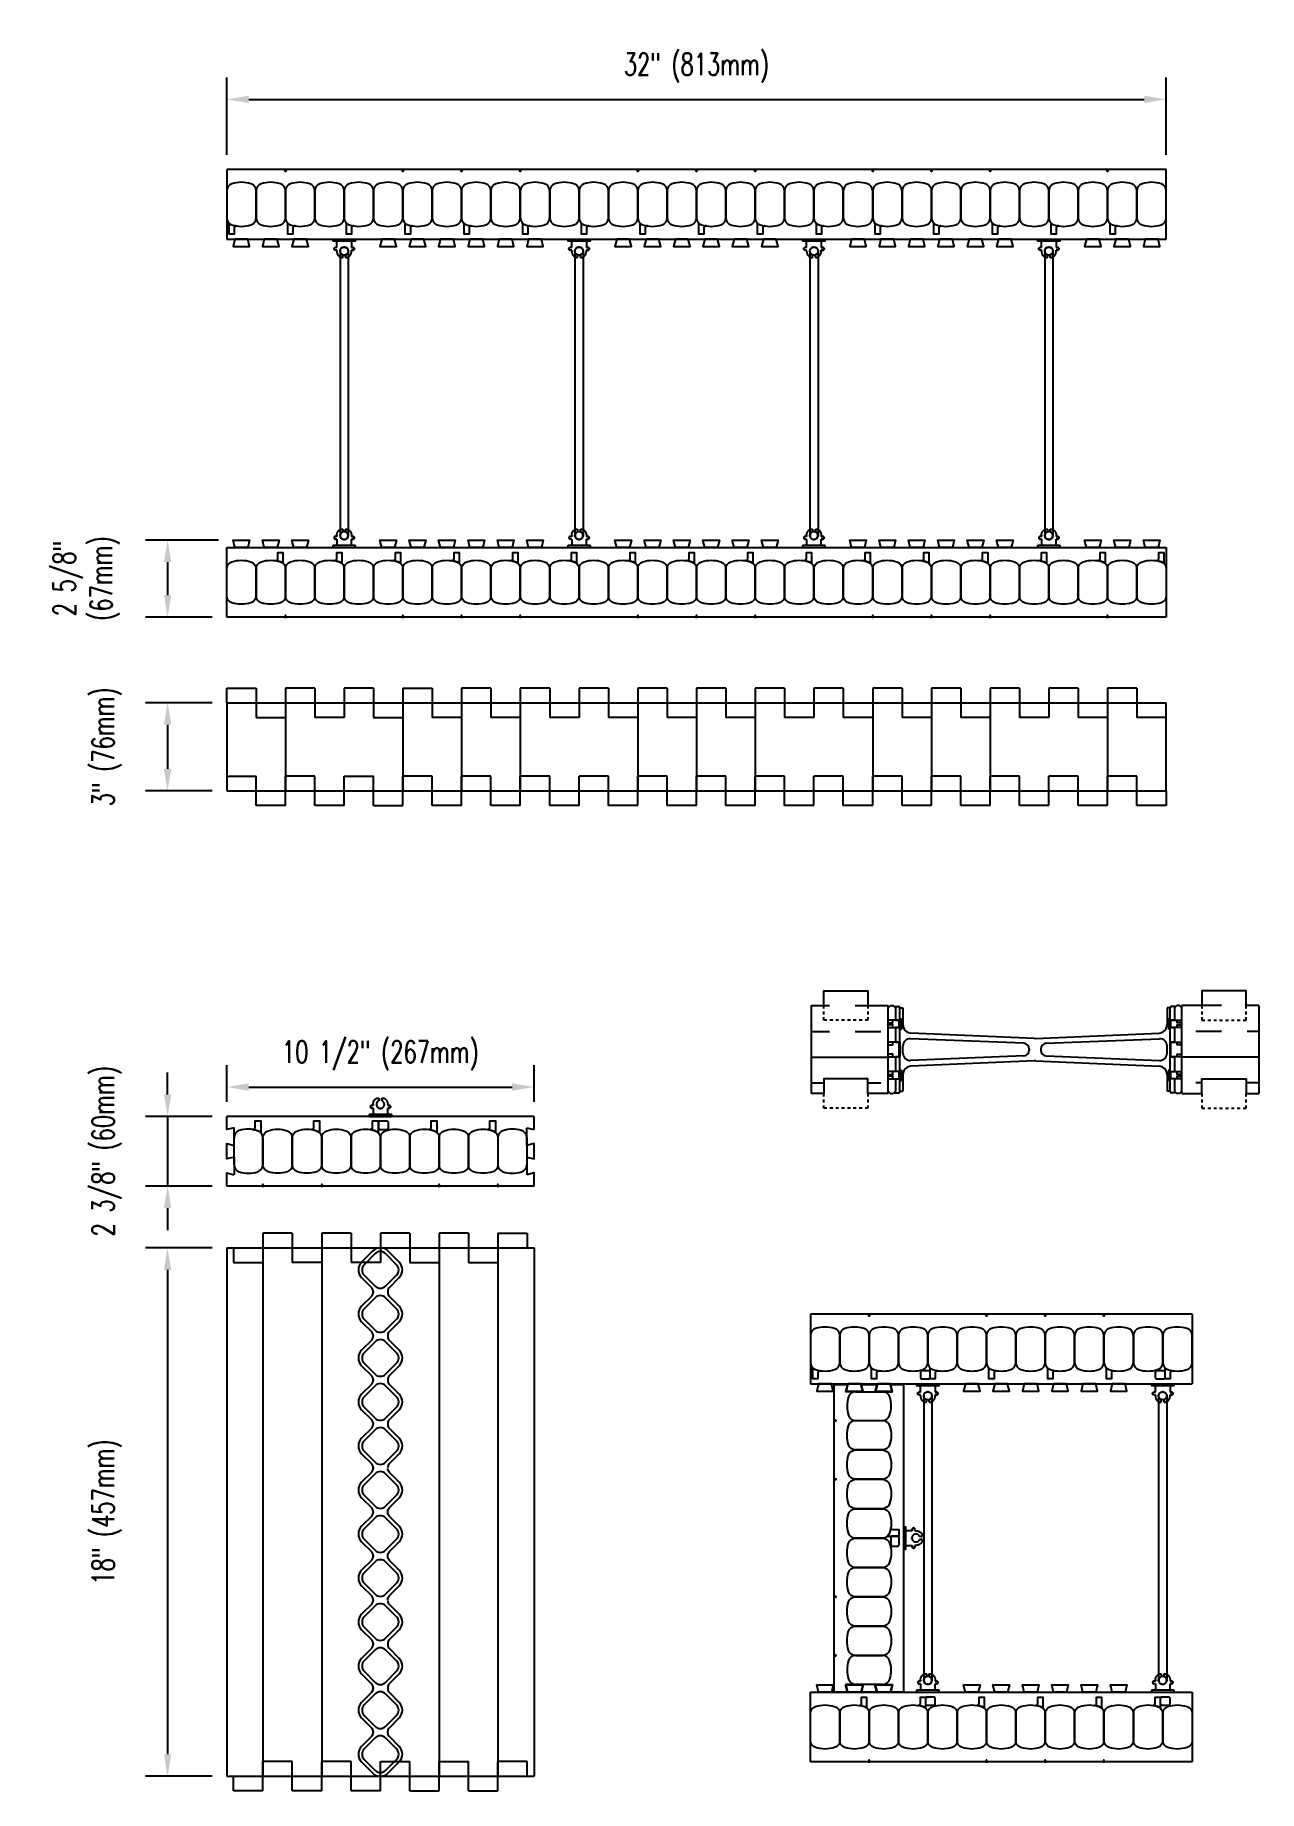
# Model space of a CAD drawing. Header units: inches. Extents: x 356.1 to 397.8, y 135.1 to 194.9.
import ezdxf

# ---------------------------------------------------------------- set-up
doc = ezdxf.new("R2010")
doc.units = ezdxf.units.IN
doc.header["$MEASUREMENT"] = 0
doc.linetypes.add('DASHED2', pattern=[0.375, 0.25, -0.125])
for name, color, linetype in [('HATCH', 12, 'Continuous'), ('line25', 2, 'Continuous'), ('LINE50', 5, 'Continuous'), ('LINE9', 9, 'Continuous'), ('TEXT', 4, 'Continuous')]:
    doc.layers.add(name, color=color, linetype=linetype)
doc.styles.add('DIM', font='romans.shx', dxfattribs={"width": 0.7})
doc.dimstyles.new('ext_8', dxfattribs={"dimscale": 8, "dimtxt": 0.09375, "dimasz": 0.09375, "dimexe": 0.09375, "dimexo": 0.0625, "dimgap": 0.0625, "dimtad": 1, "dimdec": 3, "dimzin": 3, "dimdsep": 46, "dimlunit": 4, "dimtxsty": 'DIM', "dimcen": 0.09, "dimdle": 0.09375, "dimclrt": 4, "dimadec": 0, "dimazin": 0, "dimtfac": 1, "dimtdec": 3, "dimtmove": 2, "dimatfit": 3, "dimfxl": 0, "dimfrac": 2, "dimtolj": 1, "dimtzin": 0, "dimarcsym": 0})

msp = doc.modelspace()

# ---------------------------------------------------------------- blocks, each defined once
blk = doc.blocks.new('WEB_INSERT_FRONT')
for p, q in [((-0.265, 8.89), (-0.64, 8.515)), ((0.64, 8.515), (0.265, 8.89)), ((-0.64, 7.985), (-0.297, 7.641)), ((0.309, 7.653), (0.64, 7.985)), ((-0.297, 7.359), (-0.64, 7.015)), ((0.25, 7.512), (0.25, 7.488)), ((0.64, 7.015), (0.309, 7.347)), ((-0.64, 6.485), (-0.297, 6.141)), ((0.25, 6.012), (0.25, 5.988)), ((0.309, 6.153), (0.64, 6.485)), ((-0.297, 5.859), (-0.64, 5.515)), ((0.64, 5.515), (0.309, 5.847)), ((-0.64, 4.985), (-0.297, 4.641)), ((0.309, 4.653), (0.64, 4.985)), ((-0.297, 4.359), (-0.64, 4.015)), ((0.25, 4.512), (0.25, 4.488)), ((0.64, 4.015), (0.309, 4.347)), ((-0.297, 3.141), (-0.64, 3.485)), ((0.25, 3.012), (0.25, 2.988)), ((0.309, 3.153), (0.64, 3.485)), ((-0.297, 2.859), (-0.64, 2.515)), ((0.64, 2.515), (0.309, 2.847)), ((-0.64, 1.985), (-0.297, 1.641)), ((0.309, 1.653), (0.64, 1.985)), ((-0.297, 1.359), (-0.64, 1.015)), ((-0.64, 0.485), (-0.297, 0.141)), ((-0.297, -0.141), (-0.64, -0.485)), ((-0.64, -1.015), (-0.297, -1.359)), ((-0.297, -1.641), (-0.64, -1.985)), ((-0.64, -2.515), (-0.297, -2.859)), ((-0.297, -3.141), (-0.64, -3.485)), ((0.64, -3.485), (0.309, -3.153)), ((-0.64, -4.015), (-0.297, -4.359)), ((0.309, -4.347), (0.64, -4.015)), ((-0.297, -4.641), (-0.64, -4.985)), ((0.25, -4.488), (0.25, -4.512)), ((0.64, -4.985), (0.309, -4.653)), ((-0.64, -5.515), (-0.297, -5.859)), ((0.309, -5.847), (0.64, -5.515)), ((-0.297, -6.141), (-0.64, -6.485)), ((0.25, -5.988), (0.25, -6.012)), ((0.64, -6.485), (0.309, -6.153)), ((-0.64, -7.015), (-0.297, -7.359)), ((0.297, -7.359), (0.64, -7.015)), ((-0.297, -7.641), (-0.64, -7.985)), ((0.64, -7.985), (0.297, -7.641)), ((-0.64, -8.515), (-0.265, -8.89)), ((0.265, -8.89), (0.64, -8.515))]:
    blk.add_line(p, q)
for points in [[(-0.552, 8.073), (-0.177, 7.698, 0.414214), (0.177, 7.698), (0.552, 8.073, 0.414214), (0.552, 8.427), (0.177, 8.802, 0.414214), (-0.177, 8.802), (-0.552, 8.427, 0.414214)], [(-0.552, 6.573), (-0.177, 6.198, 0.414214), (0.177, 6.198), (0.552, 6.573, 0.414214), (0.552, 6.927), (0.177, 7.302, 0.414214), (-0.177, 7.302), (-0.552, 6.927, 0.414214)], [(-0.552, 5.073), (-0.177, 4.698, 0.414214), (0.177, 4.698), (0.552, 5.073, 0.414214), (0.552, 5.427), (0.177, 5.802, 0.414214), (-0.177, 5.802), (-0.552, 5.427, 0.414214)], [(-0.552, 3.573), (-0.177, 3.198, 0.414214), (0.177, 3.198), (0.552, 3.573, 0.414214), (0.552, 3.927), (0.177, 4.302, 0.414214), (-0.177, 4.302), (-0.552, 3.927, 0.414214)], [(-0.552, 3.573), (-0.177, 3.198, 0.414214), (0.177, 3.198), (0.552, 3.573, 0.414214), (0.552, 3.927), (0.177, 4.302, 0.414214), (-0.177, 4.302), (-0.552, 3.927, 0.414214)], [(-0.552, 2.073), (-0.177, 1.698, 0.414214), (0.177, 1.698), (0.552, 2.073, 0.414214), (0.552, 2.427), (0.177, 2.802, 0.414214), (-0.177, 2.802), (-0.552, 2.427, 0.414214)], [(-0.552, 0.573), (-0.177, 0.198, 0.414214), (0.177, 0.198), (0.552, 0.573, 0.414214), (0.552, 0.927), (0.177, 1.302, 0.414214), (-0.177, 1.302), (-0.552, 0.927, 0.414214)], [(-0.552, -0.927), (-0.177, -1.302, 0.414214), (0.177, -1.302), (0.552, -0.927, 0.414214), (0.552, -0.573), (0.177, -0.198, 0.414214), (-0.177, -0.198), (-0.552, -0.573, 0.414214)], [(-0.552, -2.427), (-0.177, -2.802, 0.414214), (0.177, -2.802), (0.552, -2.427, 0.414214), (0.552, -2.073), (0.177, -1.698, 0.414214), (-0.177, -1.698), (-0.552, -2.073, 0.414214)], [(-0.552, -3.927), (-0.177, -4.302, 0.414214), (0.177, -4.302), (0.552, -3.927, 0.414214), (0.552, -3.573), (0.177, -3.198, 0.414214), (-0.177, -3.198), (-0.552, -3.573, 0.414214)], [(-0.552, -5.427), (-0.177, -5.802, 0.414214), (0.177, -5.802), (0.552, -5.427, 0.414214), (0.552, -5.073), (0.177, -4.698, 0.414214), (-0.177, -4.698), (-0.552, -5.073, 0.414214)], [(-0.552, -6.927), (-0.177, -7.302, 0.414214), (0.177, -7.302), (0.552, -6.927, 0.414214), (0.552, -6.573), (0.177, -6.198, 0.414214), (-0.177, -6.198), (-0.552, -6.573, 0.414214)], [(-0.552, -8.427), (-0.177, -8.802, 0.414214), (0.177, -8.802), (0.552, -8.427, 0.414214), (0.552, -8.073), (0.177, -7.698, 0.414214), (-0.177, -7.698), (-0.552, -8.073, 0.414214)]]:
    blk.add_lwpolyline(points, format="xyb", close=True)
blk.add_lwpolyline([(0.25, -2.988, -0.198912), (0.309, -2.847), (0.64, -2.515, 0.414214), (0.64, -1.985), (0.309, -1.653, -0.198912), (0.25, -1.512), (0.25, -1.488, -0.198912), (0.309, -1.347), (0.64, -1.015, 0.414214), (0.64, -0.485), (0.309, -0.153, -0.198912), (0.25, -0.012), (0.25, 0.012, -0.198912), (0.309, 0.153), (0.64, 0.485, 0.414214), (0.64, 1.015), (0.309, 1.347, -0.198912), (0.25, 1.488)], format="xyb")
for centre, radius, start, end in [((0, 8.625), 0.375, 45, 135), ((-0.375, 8.25), 0.375, 135, 225), ((0.375, 8.25), 0.375, 315, 45), ((-0.438, 7.5), 0.2, 315, 45), ((0.45, 7.512), 0.2, 135, 180), ((0.45, 7.488), 0.2, 180, 225), ((-0.375, 6.75), 0.375, 135, 225), ((0.375, 6.75), 0.375, 315, 45), ((-0.438, 6), 0.2, 315, 45), ((0.45, 6.012), 0.2, 135, 180), ((0.45, 5.988), 0.2, 180, 225), ((-0.375, 5.25), 0.375, 135, 225), ((0.375, 5.25), 0.375, 315, 45), ((-0.438, 4.5), 0.2, 315, 45), ((0.45, 4.512), 0.2, 135, 180), ((0.45, 4.488), 0.2, 180, 225), ((-0.375, 3.75), 0.375, 135, 225), ((0.375, 3.75), 0.375, 315, 45), ((-0.438, 3), 0.2, 315, 45), ((0.45, 3.012), 0.2, 135, 180), ((-0.375, 2.25), 0.375, 135, 225), ((0.45, 2.988), 0.2, 180, 225), ((0.375, 2.25), 0.375, 315, 45), ((-0.438, 1.5), 0.2, 315, 45), ((0.45, 1.512), 0.2, 135, 180), ((-0.375, 0.75), 0.375, 135, 225), ((-0.438, 0), 0.2, 315, 45), ((-0.375, -0.75), 0.375, 135, 225), ((-0.438, -1.5), 0.2, 315, 45), ((-0.375, -2.25), 0.375, 135, 225), ((-0.438, -3), 0.2, 315, 45), ((-0.375, -3.75), 0.375, 135, 225), ((0.45, -3.012), 0.2, 180, 225), ((0.375, -3.75), 0.375, 315, 45), ((-0.438, -4.5), 0.2, 315, 45), ((0.45, -4.488), 0.2, 135, 180), ((0.45, -4.512), 0.2, 180, 225), ((-0.375, -5.25), 0.375, 135, 225), ((0.375, -5.25), 0.375, 315, 45), ((-0.438, -6), 0.2, 315, 45), ((0.45, -5.988), 0.2, 135, 180), ((-0.375, -6.75), 0.375, 135, 225), ((0.45, -6.012), 0.2, 180, 225), ((0.375, -6.75), 0.375, 315, 45), ((-0.438, -7.5), 0.2, 315, 45), ((0.438, -7.5), 0.2, 135, 225), ((-0.375, -8.25), 0.375, 135, 225), ((0.375, -8.25), 0.375, 315, 45), ((0, -8.625), 0.375, 225, 315)]:
    blk.add_arc(centre, radius, start, end)
blk = doc.blocks.new('WEB_CENTRE_TOP_10')
for p, q in [((-0.141, 9.688), (-0.141, 0)), ((0.141, 9.688), (0.141, 0))]:
    blk.add_line(p, q)
for centre in [(0, 9.688), (0, 0)]:
    blk.add_circle(centre, 0.141)
blk = doc.blocks.new('*D27')
at = {"layer": 'Defpoints', "color": 0}
for p in [(362.61, 153.563), (360.597, 135.563), (362.61, 135.563)]:
    blk.add_point(p, dxfattribs=at)
at = {"layer": 'TEXT', "color": 0, "lineweight": -2}
for p, q in [((362.11, 153.563), (359.847, 153.563)), ((360.597, 152.813), (360.597, 136.313)), ((362.11, 135.563), (359.847, 135.563))]:
    blk.add_line(p, q, dxfattribs=at)
at = {"layer": 'TEXT', "color": 0}
for points in [[(360.472, 152.813), (360.722, 152.813), (360.597, 153.563)], [(360.472, 136.313), (360.722, 136.313), (360.597, 135.563)]]:
    blk.add_solid(points, dxfattribs=at)
at = {"layer": 'TEXT', "color": 4, "insert": (358.526, 144.563), "char_height": 0.75, "attachment_point": 5, "rotation": 90, "style": 'DIM'}
blk.add_mtext('\\A1;18" (457mm)', dxfattribs=at)
blk = doc.blocks.new('*D28')
at = {"layer": 'Defpoints', "color": 0}
for p in [(373.079, 159.041), (362.61, 158.042), (373.079, 158.042)]:
    blk.add_point(p, dxfattribs=at)
at = {"layer": 'TEXT', "color": 0, "lineweight": -2}
for p, q in [((362.61, 158.542), (362.61, 159.791)), ((373.079, 158.542), (373.079, 159.791)), ((363.36, 159.041), (372.329, 159.041))]:
    blk.add_line(p, q, dxfattribs=at)
at = {"layer": 'TEXT', "color": 0}
for points in [[(363.36, 159.166), (363.36, 158.916), (362.61, 159.041)], [(372.329, 159.166), (372.329, 158.916), (373.079, 159.041)]]:
    blk.add_solid(points, dxfattribs=at)
at = {"layer": 'TEXT', "color": 4, "insert": (367.844, 160.113), "char_height": 0.75, "attachment_point": 5, "style": 'DIM'}
blk.add_mtext('\\A1;10 1/2" (267mm)', dxfattribs=at)
blk = doc.blocks.new('*D29')
at = {"layer": 'Defpoints', "color": 0}
for p in [(362.61, 158.042), (360.597, 155.667), (362.61, 155.667)]:
    blk.add_point(p, dxfattribs=at)
at = {"layer": 'TEXT', "color": 0, "lineweight": -2}
for p, q in [((360.597, 158.792), (360.597, 159.542)), ((362.11, 158.042), (359.847, 158.042)), ((360.597, 158.042), (360.597, 155.667)), ((362.11, 155.667), (359.847, 155.667)), ((360.597, 154.917), (360.597, 154.167))]:
    blk.add_line(p, q, dxfattribs=at)
at = {"layer": 'TEXT', "color": 0}
for points in [[(360.472, 158.792), (360.722, 158.792), (360.597, 158.042)], [(360.472, 154.917), (360.722, 154.917), (360.597, 155.667)]]:
    blk.add_solid(points, dxfattribs=at)
at = {"layer": 'TEXT', "color": 4, "insert": (358.526, 156.855), "char_height": 0.75, "attachment_point": 5, "rotation": 90, "style": 'DIM'}
blk.add_mtext('\\A1;2 3/8" (60mm)', dxfattribs=at)
blk = doc.blocks.new('*D30')
at = {"layer": 'Defpoints', "color": 0}
for p in [(362.61, 172.132), (360.597, 169.132), (362.61, 169.132)]:
    blk.add_point(p, dxfattribs=at)
at = {"layer": 'TEXT', "color": 0, "lineweight": -2}
for p, q in [((362.11, 172.132), (359.847, 172.132)), ((360.597, 171.382), (360.597, 169.882)), ((362.11, 169.132), (359.847, 169.132))]:
    blk.add_line(p, q, dxfattribs=at)
at = {"layer": 'TEXT', "color": 0}
for points in [[(360.472, 171.382), (360.722, 171.382), (360.597, 172.132)], [(360.472, 169.882), (360.722, 169.882), (360.597, 169.132)]]:
    blk.add_solid(points, dxfattribs=at)
at = {"layer": 'TEXT', "color": 4, "insert": (358.526, 170.632), "char_height": 0.75, "attachment_point": 5, "rotation": 90, "style": 'DIM'}
blk.add_mtext('\\A1;3" (76mm)', dxfattribs=at)
blk = doc.blocks.new('*D31')
at = {"layer": 'Defpoints', "color": 0}
for p in [(362.829, 177.675), (360.597, 175.05), (362.61, 175.05)]:
    blk.add_point(p, dxfattribs=at)
at = {"layer": 'TEXT', "color": 0, "lineweight": -2}
for p, q in [((362.329, 177.675), (359.847, 177.675)), ((360.597, 176.925), (360.597, 175.8)), ((362.11, 175.05), (359.847, 175.05))]:
    blk.add_line(p, q, dxfattribs=at)
at = {"layer": 'TEXT', "color": 0}
for points in [[(360.472, 176.925), (360.722, 176.925), (360.597, 177.675)], [(360.472, 175.8), (360.722, 175.8), (360.597, 175.05)]]:
    blk.add_solid(points, dxfattribs=at)
at = {"layer": 'TEXT', "color": 4, "insert": (357.83, 176.363), "char_height": 0.75, "attachment_point": 5, "rotation": 90, "style": 'DIM'}
blk.add_mtext('\\A1;2 5/8"\\P(67mm)', dxfattribs=at)
blk = doc.blocks.new('*D32')
at = {"layer": 'Defpoints', "color": 0}
for p in [(394.61, 192.688), (362.61, 190.3), (394.61, 190.3)]:
    blk.add_point(p, dxfattribs=at)
at = {"layer": 'TEXT', "color": 0, "lineweight": -2}
for p, q in [((362.61, 190.8), (362.61, 193.438)), ((394.61, 190.8), (394.61, 193.438)), ((363.36, 192.688), (393.86, 192.688))]:
    blk.add_line(p, q, dxfattribs=at)
at = {"layer": 'TEXT', "color": 0}
for points in [[(363.36, 192.813), (363.36, 192.563), (362.61, 192.688)], [(393.86, 192.813), (393.86, 192.563), (394.61, 192.688)]]:
    blk.add_solid(points, dxfattribs=at)
at = {"layer": 'TEXT', "color": 4, "insert": (378.61, 193.76), "char_height": 0.75, "attachment_point": 5, "style": 'DIM'}
blk.add_mtext('\\A1;32" (813mm)', dxfattribs=at)
blk = doc.blocks.new('RISER')
at = {"layer": 'HATCH'}
h = blk.add_hatch(dxfattribs=at)
h.set_pattern_fill('INSUL', color=256, scale=7, style=0)
h.set_pattern_definition([(0, (-42.9888, -28.9383), (0, 2.625), []), (0, (-42.9888, -28.0633), (0, 2.625), [0.875, -0.875]), (0, (-42.9888, -27.1883), (0, 2.625), [0.875, -0.875])])
h.paths.add_polyline_path([(0, 2.5), (0, 3), (-1.5, 3), (-1.5, 2.5), (-1.938, 2.5), (-1.938, -0.5), (-1.5, -0.5), (-1.5, 0), (0, 0), (0, -0.5), (0.688, -0.5), (0.688, 2.5)])
at = {"layer": 'line25'}
for p, q in [((0.688, 1.75), (0.688, 2)), ((0.688, 0.75), (0.688, 1.25)), ((0.688, 0), (0.688, 0.25)), ((0.688, -0.5), (0.688, 0))]:
    blk.add_line(p, q, dxfattribs=at)
blk.add_lwpolyline([(0.688, 0), (1.061, 0), (1.061, 0.25), (0.688, 0.25), (0.688, 0.75), (1.061, 0.75), (1.061, 1.25), (0.688, 1.25), (0.688, 1.75), (1.061, 1.75), (1.061, 2), (0.688, 2), (0.688, 2.5)], dxfattribs=at)
at = {"layer": 'LINE50'}
blk.add_line((-1.938, 2.5), (-1.938, -0.5), dxfattribs=at)
for points in [[(-1.938, 2.5), (-1.5, 2.5), (-1.5, 3), (0, 3), (0, 2.5), (0.688, 2.5)], [(0.688, -0.5), (0, -0.5), (0, 0), (-1.5, 0), (-1.5, -0.5), (-1.938, -0.5)]]:
    blk.add_lwpolyline(points, dxfattribs=at)
at = {"layer": 'LINE9', "linetype": 'DASHED2', "ltscale": 0.15}
for points in [[(0, 2.5), (0, 2.5), (0, 2), (-1.5, 2), (-1.5, 2.5), (-1.5, 2.5)], [(0, -0.5), (0, -0.5), (0, -1), (-1.5, -1), (-1.5, -0.5), (-1.5, -0.5)]]:
    blk.add_lwpolyline(points, dxfattribs=at)
at = {"layer": 'LINE9'}
for points in [[(0.688, 1.908), (0.848, 1.908), (0.848, 2)], [(0.848, 1.75), (0.848, 1.842), (0.688, 1.842)], [(0.688, 1.158), (0.848, 1.158), (0.848, 1.25)], [(0.848, 0.75), (0.848, 0.842), (0.688, 0.842)], [(0.688, 0.158), (0.848, 0.158), (0.848, 0.25)], [(0.848, 0), (0.848, 0.092), (0.688, 0.092)]]:
    blk.add_lwpolyline(points, dxfattribs=at)
blk = doc.blocks.new('Connector')
blk.add_point((0.271, 0))
at = {"layer": 'LINE9'}
for p, q in [((0, 0.375), (0, -0.375)), ((0.062, -0.375), (0.062, 0.375)), ((0.281, 0.25), (0.062, 0.25))]:
    blk.add_line(p, q, dxfattribs=at)
for points, weights in [([(0.007, 0.375), (0.004, 0.375), (0, 0.375)], [1, 0.972587069138, 0.950305488115]), ([(0.327, 0.343), (0.308, 0.343), (0.281, 0.317), (0.281, 0.297)], [1, 0.85355339, 0.85355339, 1]), ([(0.328, 0.343), (0.327, 0.343), (0.327, 0.343)], [1, 0.70710678, 1]), ([(0.375, 0.297), (0.375, 0.317), (0.348, 0.343), (0.329, 0.343)], [1, 0.85355339, 0.85355339, 1]), ([(0.406, 0.25), (0.546, 0.25), (0.619, 0.131)], [0.958404415409, 0.794674173519, 0.864651571113]), ([(0.619, 0.052), (0.612, 0.049), (0.604, 0.049)], [0.83615024178, 0.892081430621, 1]), ([(0, -0.375), (0.004, -0.375), (0.007, -0.375)], [0.950305488115, 0.972587069138, 1]), ([(0.281, -0.297), (0.281, -0.317), (0.308, -0.343), (0.327, -0.343)], [1, 0.85355339, 0.85355339, 1]), ([(0.327, -0.343), (0.281, -0.343), (0.281, -0.297)], [1, 0.70710678, 1]), ([(0.329, -0.343), (0.348, -0.343), (0.375, -0.317), (0.375, -0.297)], [1, 0.85355339, 0.85355339, 1]), ([(0.375, -0.297), (0.375, -0.343), (0.329, -0.343)], [1, 0.70710678, 1]), ([(0.619, -0.131), (0.546, -0.25), (0.406, -0.25)], [0.864651574428, 0.794674169686, 0.958404415195]), ([(0.604, -0.049), (0.612, -0.049), (0.619, -0.052)], [1, 0.89208144177, 0.836150253337])]:
    blk.add_rational_spline(points, weights, degree=2, dxfattribs=at)
for points, degree in [([(0, 0.375), (0.002, 0.375), (0.005, 0.375), (0.007, 0.375)], 3), ([(0.007, 0.375), (0.021, 0.375), (0.051, 0.375), (0.062, 0.375), (0.062, 0.375)], 3), ([(0.281, 0.25), (0.281, 0.297)], 1), ([(0.327, 0.343), (0.327, 0.343), (0.328, 0.343), (0.328, 0.343)], 3), ([(0.328, 0.343), (0.329, 0.343), (0.329, 0.343), (0.329, 0.343)], 3), ([(0.375, 0.25), (0.375, 0.297)], 1), ([(0.406, 0.25), (0.375, 0.25)], 1), ([(0.406, 0.25), (0.406, 0.25)], 1), ([(0.406, 0.25), (0.406, 0.25)], 1), ([(0.406, 0.25), (0.406, 0.25)], 1), ([(0.406, 0.25), (0.406, 0.25)], 1), ([(0.406, 0.25), (0.406, 0.25)], 1), ([(0.406, 0.25), (0.406, 0.25)], 1), ([(0.406, 0.25), (0.406, 0.25)], 1), ([(0.406, 0.25), (0.406, 0.25)], 1), ([(0.406, 0.25), (0.406, 0.25)], 1), ([(0.406, 0.25), (0.406, 0.25)], 1), ([(0.406, 0.25), (0.406, 0.25)], 1), ([(0.406, 0.25), (0.406, 0.25)], 1), ([(0.406, 0.25), (0.406, 0.25)], 1), ([(0.406, 0.25), (0.406, 0.25)], 1), ([(0.406, 0.25), (0.406, 0.25)], 1), ([(0.406, 0.25), (0.406, 0.25)], 1), ([(0.406, 0.25), (0.406, 0.25)], 1), ([(0.406, 0.25), (0.406, 0.25)], 1), ([(0.406, 0.25), (0.406, 0.25)], 1), ([(0.406, 0.25), (0.406, 0.25)], 1), ([(0.406, 0.25), (0.406, 0.25)], 1), ([(0.406, 0.25), (0.406, 0.25)], 1), ([(0.406, 0.25), (0.406, 0.25)], 1), ([(0.406, 0.25), (0.406, 0.25)], 1), ([(0.604, 0.049), (0.532, 0.049)], 1), ([(0.532, 0.049), (0.532, 0.049)], 1), ([(0.532, 0.049), (0.532, 0.049)], 1), ([(0.532, 0.049), (0.532, 0.049)], 1), ([(0.532, 0.049), (0.532, 0.049)], 1), ([(0.532, 0.049), (0.532, 0.049)], 1), ([(0.532, 0.049), (0.532, 0.049)], 1), ([(0.532, 0.049), (0.532, 0.049)], 1), ([(0.532, 0.049), (0.532, 0.049)], 1), ([(0.532, 0.049), (0.532, 0.049)], 1), ([(0.532, 0.049), (0.532, 0.049)], 1), ([(0.604, 0.049), (0.609, 0.049), (0.614, 0.05), (0.619, 0.052)], 3), ([(0.604, 0.049), (0.604, 0.049)], 1), ([(0.604, 0.049), (0.604, 0.049)], 1), ([(0.604, 0.049), (0.604, 0.049)], 1), ([(0.604, 0.049), (0.604, 0.049)], 1), ([(0.619, 0.131), (0.619, 0.052)], 1), ([(0.619, 0.131), (0.619, 0.131)], 1), ([(0.619, 0.131), (0.619, 0.131)], 1), ([(0.619, 0.131), (0.619, 0.131)], 1), ([(0.619, 0.131), (0.619, 0.131)], 1), ([(0.007, -0.375), (0.005, -0.375), (0.002, -0.375), (0, -0.375)], 3), ([(0.062, -0.375), (0.062, -0.375), (0.051, -0.375), (0.021, -0.375), (0.007, -0.375)], 3), ([(0.062, -0.25), (0.281, -0.25)], 1), ([(0.281, -0.297), (0.281, -0.25)], 1), ([(0.281, -0.25), (0.281, -0.297)], 1), ([(0.328, -0.343), (0.328, -0.343), (0.327, -0.343), (0.327, -0.343)], 3), ([(0.329, -0.343), (0.329, -0.343), (0.329, -0.343), (0.328, -0.343)], 3), ([(0.375, -0.25), (0.375, -0.297)], 1), ([(0.375, -0.297), (0.375, -0.25)], 1), ([(0.406, -0.25), (0.375, -0.25)], 1), ([(0.406, -0.25), (0.406, -0.25)], 1), ([(0.406, -0.25), (0.406, -0.25)], 1), ([(0.406, -0.25), (0.406, -0.25)], 1), ([(0.406, -0.25), (0.406, -0.25)], 1), ([(0.406, -0.25), (0.406, -0.25)], 1), ([(0.406, -0.25), (0.406, -0.25)], 1), ([(0.406, -0.25), (0.406, -0.25)], 1), ([(0.406, -0.25), (0.406, -0.25)], 1), ([(0.406, -0.25), (0.406, -0.25)], 1), ([(0.406, -0.25), (0.406, -0.25)], 1), ([(0.406, -0.25), (0.406, -0.25)], 1), ([(0.532, -0.049), (0.604, -0.049)], 1), ([(0.604, -0.049), (0.58, -0.049), (0.556, -0.049), (0.532, -0.049)], 3), ([(0.532, -0.049), (0.532, -0.049)], 1), ([(0.532, -0.049), (0.532, -0.049)], 1), ([(0.532, -0.049), (0.532, -0.049)], 1), ([(0.532, -0.049), (0.532, -0.049)], 1), ([(0.619, -0.052), (0.614, -0.05), (0.609, -0.049), (0.604, -0.049)], 3), ([(0.604, -0.049), (0.604, -0.049)], 1), ([(0.604, -0.049), (0.604, -0.049)], 1), ([(0.604, -0.049), (0.604, -0.049)], 1), ([(0.604, -0.049), (0.604, -0.049)], 1), ([(0.604, -0.049), (0.604, -0.049)], 1), ([(0.604, -0.049), (0.604, -0.049)], 1), ([(0.604, -0.049), (0.604, -0.049)], 1), ([(0.604, -0.049), (0.604, -0.049)], 1), ([(0.619, -0.052), (0.619, -0.131)], 1), ([(0.619, -0.131), (0.619, -0.131)], 1), ([(0.619, -0.131), (0.619, -0.131)], 1), ([(0.619, -0.131), (0.619, -0.131)], 1), ([(0.619, -0.131), (0.619, -0.131)], 1)]:
    blk.add_open_spline(points, degree=degree, dxfattribs=at)
for points, weights, knots in [([(0.062, 0.375), (0.062, 0.375), (0.046, 0.375), (0.03, 0.375), (0.007, 0.375)], [0.868718858569, 0.861102746415, 1, 0.861102734288, 0.868718859898], [0, 0, 0, 0.5, 0.5, 1, 1, 1]), ([(0.532, 0.049), (0.472, 0.203), (0.333, 0.113), (0.157, 0), (0.333, -0.113), (0.472, -0.203), (0.532, -0.049)], [0.899508922286, 0.599718215298, 1, 0.54226024, 1, 0.599718224335, 0.899508908749], [0, 0, 0, 0.318112, 0.318112, 0.681888, 0.681888, 1, 1, 1]), ([(0.007, -0.375), (0.03, -0.375), (0.046, -0.375), (0.062, -0.375), (0.062, -0.375)], [0.868718859319, 0.861102739573, 1, 0.861102742958, 0.868718858948], [0, 0, 0, 0.5, 0.5, 1, 1, 1])]:
    blk.add_rational_spline(points, weights, degree=2, knots=knots, dxfattribs=at)

# ---------------------------------------------------------------- dimensions: what is measured, and where the dimension line sits
at = {"layer": 'TEXT'}
for base, p1, p2, text, picture, middle in [((394.6098, 192.6882), (362.6098, 190.3003), (394.6098, 190.3003), '32" (813mm)', '*D32', (378.6098, 193.7596)), ((373.0785, 159.0412), (362.6098, 158.0423), (373.0785, 158.0423), '10 1/2" (267mm)', '*D28', (367.8442, 160.1126))]:
    dim = msp.add_linear_dim(base=base, p1=p1, p2=p2, text=text, dimstyle='ext_8', dxfattribs=at)
    dim.commit()
    dim.dimension.update_dxf_attribs({"geometry": picture, "text_midpoint": middle})
for base, p1, p2, text, picture, middle in [((360.5975, 175.0503), (362.8286, 177.6753), (362.6098, 175.0503), '2 5/8"\\P(67mm)', '*D31', (357.8296, 176.3628)), ((360.5975, 169.1319), (362.6098, 172.1319), (362.6098, 169.1319), '3" (76mm)', '*D30', (358.526, 170.6319)), ((360.5975, 155.6673), (362.6098, 158.0423), (362.6098, 155.6673), '2 3/8" (60mm)', '*D29', (358.526, 156.8548))]:
    dim = msp.add_linear_dim(base=base, p1=p1, p2=p2, angle=90, text=text, dimstyle='ext_8', dxfattribs=at)
    dim.commit()
    dim.dimension.update_dxf_attribs({"geometry": picture, "text_midpoint": middle})
dim = msp.add_linear_dim(base=(360.5975, 135.5626), p1=(362.6098, 153.5626), p2=(362.6098, 135.5626), angle=90, text='18" (457mm)', dimstyle='ext_8', dxfattribs=at)
dim.commit()
dim.dimension.update_dxf_attribs({"geometry": '*D27', "text_midpoint": (358.526, 144.5626), "dimtype": 160})

# ---------------------------------------------------------------- linework, layer by layer
for p, q in [((386.5091, 149.0951), (386.4883, 149.0951)), ((384.0278, 139.6767), (384.9489, 139.6767)), ((386.4676, 138.2582), (386.4883, 138.2582))]:
    msp.add_line(p, q)
msp.add_arc((384.9538, 138.9423), 0.25, 270, 343.234127)
at = {"layer": 'line25'}
for p, q in [((362.6098, 187.9253), (394.6098, 187.9253)), ((362.6098, 177.4253), (394.6098, 177.4253)), ((364.6098, 172.1319), (364.6098, 169.1319)), ((368.6098, 172.1319), (368.6098, 169.1319)), ((370.6098, 172.1319), (370.6098, 169.1319)), ((372.6098, 172.1319), (372.6098, 169.1319)), ((376.6098, 172.1319), (376.6098, 169.1319)), ((378.6098, 172.1319), (378.6098, 169.1319)), ((380.6098, 172.1319), (380.6098, 169.1319)), ((384.6098, 172.1319), (384.6098, 169.1319)), ((386.6098, 172.1319), (386.6098, 169.1319)), ((388.6098, 172.1319), (388.6098, 169.1319)), ((392.6098, 172.1319), (392.6098, 169.1319)), ((373.0785, 158.0423), (362.6098, 158.0423)), ((373.0785, 157.5936), (373.0785, 158.0423)), ((362.8598, 157.0536), (362.8598, 157.656)), ((372.8285, 157.656), (373.0785, 157.5936)), ((372.8285, 157.0536), (372.8285, 157.656)), ((362.8598, 156.656), (362.8598, 156.0536)), ((372.8285, 156.656), (372.8285, 156.0536)), ((373.0785, 155.6673), (362.6098, 155.6673)), ((363.8442, 153.5626), (363.8442, 135.5626)), ((365.8442, 153.5626), (365.8442, 135.5626)), ((369.8442, 153.5626), (369.8442, 135.5626)), ((371.8442, 153.5626), (371.8442, 135.5626)), ((382.4883, 148.9267), (395.4883, 148.9267)), ((383.3008, 138.4423), (383.3008, 148.911)), ((384.2895, 148.661), (383.6872, 148.661)), ((384.6872, 148.661), (385.2895, 148.661)), ((385.6758, 138.4423), (385.6758, 148.911)), ((382.4883, 138.4267), (395.4883, 138.4267)), ((384.2895, 138.6923), (383.6872, 138.6923)), ((384.6872, 138.6923), (385.2895, 138.6923)), ((385.2895, 138.6923), (385.2272, 138.4423)), ((385.2272, 138.4423), (385.6758, 138.4423))]:
    msp.add_line(p, q, dxfattribs=at)
for points in [[(362.891, 187.9253), (362.8286, 187.6753), (363.391, 187.6753), (363.3286, 187.9253)], [(363.891, 187.9253), (363.8286, 187.6753), (364.391, 187.6753), (364.3286, 187.9253)], [(364.891, 187.9253), (364.8286, 187.6753), (365.391, 187.6753), (365.3286, 187.9253)], [(367.891, 187.9253), (367.8286, 187.6753), (368.391, 187.6753), (368.3286, 187.9253)], [(368.891, 187.9253), (368.8286, 187.6753), (369.391, 187.6753), (369.3286, 187.9253)], [(369.891, 187.9253), (369.8286, 187.6753), (370.391, 187.6753), (370.3286, 187.9253)], [(370.891, 187.9253), (370.8286, 187.6753), (371.391, 187.6753), (371.3286, 187.9253)], [(371.891, 187.9253), (371.8286, 187.6753), (372.391, 187.6753), (372.3286, 187.9253)], [(372.891, 187.9253), (372.8286, 187.6753), (373.391, 187.6753), (373.3286, 187.9253)], [(375.891, 187.9253), (375.8286, 187.6753), (376.391, 187.6753), (376.3286, 187.9253)], [(376.891, 187.9253), (376.8286, 187.6753), (377.391, 187.6753), (377.3286, 187.9253)], [(377.891, 187.9253), (377.8286, 187.6753), (378.391, 187.6753), (378.3286, 187.9253)], [(378.891, 187.9253), (378.8286, 187.6753), (379.391, 187.6753), (379.3286, 187.9253)], [(379.891, 187.9253), (379.8286, 187.6753), (380.391, 187.6753), (380.3286, 187.9253)], [(380.891, 187.9253), (380.8286, 187.6753), (381.391, 187.6753), (381.3286, 187.9253)], [(383.891, 187.9253), (383.8286, 187.6753), (384.391, 187.6753), (384.3286, 187.9253)], [(384.891, 187.9253), (384.8286, 187.6753), (385.391, 187.6753), (385.3286, 187.9253)], [(385.891, 187.9253), (385.8286, 187.6753), (386.391, 187.6753), (386.3286, 187.9253)], [(386.891, 187.9253), (386.8286, 187.6753), (387.391, 187.6753), (387.3286, 187.9253)], [(387.891, 187.9253), (387.8286, 187.6753), (388.391, 187.6753), (388.3286, 187.9253)], [(388.891, 187.9253), (388.8286, 187.6753), (389.391, 187.6753), (389.3286, 187.9253)], [(391.891, 187.9253), (391.8286, 187.6753), (392.391, 187.6753), (392.3286, 187.9253)], [(392.891, 187.9253), (392.8286, 187.6753), (393.391, 187.6753), (393.3286, 187.9253)], [(393.891, 187.9253), (393.8286, 187.6753), (394.391, 187.6753), (394.3286, 187.9253)], [(362.891, 177.4253), (362.8286, 177.6753), (363.391, 177.6753), (363.3286, 177.4253)], [(363.891, 177.4253), (363.8286, 177.6753), (364.391, 177.6753), (364.3286, 177.4253)], [(364.891, 177.4253), (364.8286, 177.6753), (365.391, 177.6753), (365.3286, 177.4253)], [(367.891, 177.4253), (367.8286, 177.6753), (368.391, 177.6753), (368.3286, 177.4253)], [(368.891, 177.4253), (368.8286, 177.6753), (369.391, 177.6753), (369.3286, 177.4253)], [(369.891, 177.4253), (369.8286, 177.6753), (370.391, 177.6753), (370.3286, 177.4253)], [(370.891, 177.4253), (370.8286, 177.6753), (371.391, 177.6753), (371.3286, 177.4253)], [(371.891, 177.4253), (371.8286, 177.6753), (372.391, 177.6753), (372.3286, 177.4253)], [(372.891, 177.4253), (372.8286, 177.6753), (373.391, 177.6753), (373.3286, 177.4253)], [(375.891, 177.4253), (375.8286, 177.6753), (376.391, 177.6753), (376.3286, 177.4253)], [(376.891, 177.4253), (376.8286, 177.6753), (377.391, 177.6753), (377.3286, 177.4253)], [(377.891, 177.4253), (377.8286, 177.6753), (378.391, 177.6753), (378.3286, 177.4253)], [(378.891, 177.4253), (378.8286, 177.6753), (379.391, 177.6753), (379.3286, 177.4253)], [(379.891, 177.4253), (379.8286, 177.6753), (380.391, 177.6753), (380.3286, 177.4253)], [(380.891, 177.4253), (380.8286, 177.6753), (381.391, 177.6753), (381.3286, 177.4253)], [(383.891, 177.4253), (383.8286, 177.6753), (384.391, 177.6753), (384.3286, 177.4253)], [(384.891, 177.4253), (384.8286, 177.6753), (385.391, 177.6753), (385.3286, 177.4253)], [(385.891, 177.4253), (385.8286, 177.6753), (386.391, 177.6753), (386.3286, 177.4253)], [(386.891, 177.4253), (386.8286, 177.6753), (387.391, 177.6753), (387.3286, 177.4253)], [(387.891, 177.4253), (387.8286, 177.6753), (388.391, 177.6753), (388.3286, 177.4253)], [(388.891, 177.4253), (388.8286, 177.6753), (389.391, 177.6753), (389.3286, 177.4253)], [(391.891, 177.4253), (391.8286, 177.6753), (392.391, 177.6753), (392.3286, 177.4253)], [(392.891, 177.4253), (392.8286, 177.6753), (393.391, 177.6753), (393.3286, 177.4253)], [(393.891, 177.4253), (393.8286, 177.6753), (394.391, 177.6753), (394.3286, 177.4253)], [(382.7695, 148.9267), (382.7072, 148.6767), (383.2695, 148.6767), (383.2072, 148.9267)], [(383.7695, 148.9267), (383.7072, 148.6767), (384.2695, 148.6767), (384.2072, 148.9267)], [(384.7695, 148.9267), (384.7072, 148.6767), (385.2695, 148.6767), (385.2072, 148.9267)], [(387.7695, 148.9267), (387.7072, 148.6767), (388.2695, 148.6767), (388.2072, 148.9267)], [(388.7695, 148.9267), (388.7072, 148.6767), (389.2695, 148.6767), (389.2072, 148.9267)], [(389.7695, 148.9267), (389.7072, 148.6767), (390.2695, 148.6767), (390.2072, 148.9267)], [(390.7695, 148.9267), (390.7072, 148.6767), (391.2695, 148.6767), (391.2072, 148.9267)], [(391.7695, 148.9267), (391.7072, 148.6767), (392.2695, 148.6767), (392.2072, 148.9267)], [(392.7695, 148.9267), (392.7072, 148.6767), (393.2695, 148.6767), (393.2072, 148.9267)], [(382.7695, 138.4267), (382.7072, 138.6767), (383.2695, 138.6767), (383.2072, 138.4267)], [(383.7695, 138.4267), (383.7072, 138.6767), (384.2695, 138.6767), (384.2072, 138.4267)], [(384.7695, 138.4267), (384.7072, 138.6767), (385.2695, 138.6767), (385.2072, 138.4267)], [(387.7695, 138.4267), (387.7072, 138.6767), (388.2695, 138.6767), (388.2072, 138.4267)], [(388.7695, 138.4267), (388.7072, 138.6767), (389.2695, 138.6767), (389.2072, 138.4267)], [(389.7695, 138.4267), (389.7072, 138.6767), (390.2695, 138.6767), (390.2072, 138.4267)], [(390.7695, 138.4267), (390.7072, 138.6767), (391.2695, 138.6767), (391.2072, 138.4267)], [(391.7695, 138.4267), (391.7072, 138.6767), (392.2695, 138.6767), (392.2072, 138.4267)], [(392.7695, 138.4267), (392.7072, 138.6767), (393.2695, 138.6767), (393.2072, 138.4267)]]:
    msp.add_lwpolyline(points, close=True, dxfattribs=at)
for points in [[(362.8598, 157.656), (362.6098, 157.5936), (362.6098, 158.0423)], [(362.8598, 156.656), (362.6098, 156.5936), (362.6098, 157.116), (362.8598, 157.0536)], [(372.8285, 156.656), (373.0785, 156.5936), (373.0785, 157.116), (372.8285, 157.0536)], [(362.6098, 155.6673), (362.6098, 156.116), (362.8598, 156.0536)], [(373.0785, 155.6673), (373.0785, 156.116), (372.8285, 156.0536)], [(383.3008, 148.911), (383.7495, 148.911), (383.6872, 148.661)], [(384.2895, 148.661), (384.2272, 148.911), (384.7495, 148.911), (384.6872, 148.661)], [(385.2895, 148.661), (385.2272, 148.911), (385.6758, 148.911)], [(383.3008, 138.4423), (383.7495, 138.4423), (383.6872, 138.6923)], [(384.2895, 138.6923), (384.2272, 138.4423), (384.7495, 138.4423), (384.6872, 138.6923)]]:
    msp.add_lwpolyline(points, dxfattribs=at)
at = {"layer": 'LINE50'}
for p, q in [((362.6098, 190.3003), (362.6098, 187.9253)), ((394.6098, 190.3003), (362.6098, 190.3003)), ((394.6098, 187.9253), (394.6098, 190.3003)), ((362.6098, 175.0503), (362.6098, 177.4253)), ((394.6098, 177.4253), (394.6098, 175.0503)), ((394.6098, 175.0503), (362.6098, 175.0503)), ((362.6098, 172.1319), (362.6098, 169.1319)), ((362.6098, 172.1319), (394.6098, 172.1319)), ((394.6098, 169.1319), (394.6098, 172.1319)), ((362.6098, 169.1319), (394.6098, 169.1319)), ((362.6098, 153.5626), (362.6098, 135.5626)), ((362.6098, 153.5626), (373.0785, 153.5626)), ((373.0785, 153.5626), (373.0785, 135.5626)), ((395.4883, 151.3017), (382.4883, 151.3017)), ((382.4883, 151.3017), (382.4883, 148.9267)), ((395.4883, 151.3017), (395.4883, 148.9267)), ((382.4883, 136.0517), (382.4883, 138.4267)), ((395.4883, 138.4267), (395.4883, 136.0517)), ((395.4883, 136.0517), (382.4883, 136.0517)), ((362.6098, 135.5626), (373.0785, 135.5626))]:
    msp.add_line(p, q, dxfattribs=at)
at = {"layer": 'LINE9'}
for p, q in [((362.6098, 172.1319), (362.6098, 172.6319)), ((362.6098, 172.6319), (363.6098, 172.6319)), ((363.6098, 172.6319), (363.6098, 171.6319)), ((365.6098, 172.6319), (364.6098, 172.6319)), ((364.6098, 172.6319), (364.6098, 171.6319)), ((365.6098, 172.6319), (365.6098, 171.6319)), ((367.6098, 172.6319), (366.6098, 172.6319)), ((366.6098, 172.6319), (366.6098, 171.6319)), ((367.6098, 172.6319), (367.6098, 171.6319)), ((368.6098, 172.6319), (369.6098, 172.6319)), ((368.6098, 172.6319), (368.6098, 171.6319)), ((369.6098, 172.6319), (369.6098, 171.6319)), ((371.6098, 172.6319), (370.6098, 172.6319)), ((370.6098, 172.6319), (370.6098, 171.6319)), ((371.6098, 172.6319), (371.6098, 171.6319)), ((372.6098, 172.6319), (372.6098, 171.6319)), ((373.6098, 172.6319), (372.6098, 172.6319)), ((373.6098, 172.6319), (373.6098, 171.6319)), ((375.6098, 172.6319), (374.6098, 172.6319)), ((374.6098, 172.6319), (374.6098, 171.6319)), ((375.6098, 172.6319), (375.6098, 171.6319)), ((376.6098, 172.6319), (376.6098, 171.6319)), ((377.6098, 172.6319), (376.6098, 172.6319)), ((377.6098, 172.6319), (377.6098, 171.6319)), ((379.6098, 172.6319), (378.6098, 172.6319)), ((378.6098, 172.6319), (378.6098, 171.6319)), ((379.6098, 172.6319), (379.6098, 171.6319)), ((380.6098, 172.6319), (380.6098, 171.6319)), ((381.6098, 172.6319), (380.6098, 172.6319)), ((381.6098, 172.6319), (381.6098, 171.6319)), ((383.6098, 172.6319), (382.6098, 172.6319)), ((382.6098, 172.6319), (382.6098, 171.6319)), ((383.6098, 172.6319), (383.6098, 171.6319)), ((385.6098, 172.6319), (384.6098, 172.6319)), ((384.6098, 172.6319), (384.6098, 171.6319)), ((385.6098, 172.6319), (385.6098, 171.6319)), ((387.6098, 172.6319), (386.6098, 172.6319)), ((386.6098, 172.6319), (386.6098, 171.6319)), ((387.6098, 172.6319), (387.6098, 171.6319)), ((389.6098, 172.6319), (388.6098, 172.6319)), ((388.6098, 172.6319), (388.6098, 171.6319)), ((389.6098, 172.6319), (389.6098, 171.6319)), ((390.6098, 172.6319), (390.6098, 171.6319)), ((391.6098, 172.6319), (390.6098, 172.6319)), ((391.6098, 172.6319), (391.6098, 171.6319)), ((393.6098, 172.6319), (392.6098, 172.6319)), ((392.6098, 172.6319), (392.6098, 171.6319)), ((393.6098, 172.6319), (393.6098, 171.6319)), ((363.6098, 171.6319), (364.6098, 171.6319)), ((366.6098, 171.6319), (365.6098, 171.6319)), ((367.6098, 171.6319), (368.6098, 171.6319)), ((370.6098, 171.6319), (369.6098, 171.6319)), ((372.6098, 171.6319), (371.6098, 171.6319)), ((374.6098, 171.6319), (373.6098, 171.6319)), ((376.6098, 171.6319), (375.6098, 171.6319)), ((378.6098, 171.6319), (377.6098, 171.6319)), ((380.6098, 171.6319), (379.6098, 171.6319)), ((382.6098, 171.6319), (381.6098, 171.6319)), ((384.6098, 171.6319), (383.6098, 171.6319)), ((386.6098, 171.6319), (385.6098, 171.6319)), ((388.6098, 171.6319), (387.6098, 171.6319)), ((390.6098, 171.6319), (389.6098, 171.6319)), ((392.6098, 171.6319), (391.6098, 171.6319)), ((394.6098, 171.6319), (393.6098, 171.6319)), ((362.6098, 169.6319), (363.6098, 169.6319)), ((363.6098, 168.6319), (363.6098, 169.6319)), ((364.6098, 168.6319), (364.6098, 169.6319)), ((365.6098, 169.6319), (364.6098, 169.6319)), ((365.6098, 168.6319), (365.6098, 169.6319)), ((366.6098, 169.6319), (367.6098, 169.6319)), ((366.6098, 168.6319), (366.6098, 169.6319)), ((367.6098, 168.6319), (367.6098, 169.6319)), ((369.6098, 169.6319), (368.6098, 169.6319)), ((368.6098, 168.6319), (368.6098, 169.6319)), ((369.6098, 168.6319), (369.6098, 169.6319)), ((371.6098, 169.6319), (370.6098, 169.6319)), ((370.6098, 168.6319), (370.6098, 169.6319)), ((371.6098, 168.6319), (371.6098, 169.6319)), ((372.6098, 168.6319), (372.6098, 169.6319)), ((373.6098, 169.6319), (372.6098, 169.6319)), ((373.6098, 168.6319), (373.6098, 169.6319)), ((374.6098, 168.6319), (374.6098, 169.6319)), ((375.6098, 169.6319), (374.6098, 169.6319)), ((375.6098, 168.6319), (375.6098, 169.6319)), ((376.6098, 168.6319), (376.6098, 169.6319)), ((377.6098, 169.6319), (376.6098, 169.6319)), ((377.6098, 168.6319), (377.6098, 169.6319)), ((378.6098, 168.6319), (378.6098, 169.6319)), ((379.6098, 169.6319), (378.6098, 169.6319)), ((379.6098, 168.6319), (379.6098, 169.6319)), ((380.6098, 168.6319), (380.6098, 169.6319)), ((381.6098, 169.6319), (380.6098, 169.6319)), ((381.6098, 168.6319), (381.6098, 169.6319)), ((383.6098, 169.6319), (382.6098, 169.6319)), ((382.6098, 168.6319), (382.6098, 169.6319)), ((383.6098, 168.6319), (383.6098, 169.6319)), ((385.6098, 169.6319), (384.6098, 169.6319)), ((384.6098, 168.6319), (384.6098, 169.6319)), ((385.6098, 168.6319), (385.6098, 169.6319)), ((387.6098, 169.6319), (386.6098, 169.6319)), ((386.6098, 168.6319), (386.6098, 169.6319)), ((387.6098, 168.6319), (387.6098, 169.6319)), ((388.6098, 168.6319), (388.6098, 169.6319)), ((389.6098, 169.6319), (388.6098, 169.6319)), ((389.6098, 168.6319), (389.6098, 169.6319)), ((390.6098, 168.6319), (390.6098, 169.6319)), ((391.6098, 169.6319), (390.6098, 169.6319)), ((391.6098, 168.6319), (391.6098, 169.6319)), ((392.6098, 168.6319), (392.6098, 169.6319)), ((393.6098, 169.6319), (392.6098, 169.6319)), ((393.6098, 168.6319), (393.6098, 169.6319)), ((394.6098, 169.1319), (394.6098, 168.6319)), ((364.6098, 168.6319), (363.6098, 168.6319)), ((366.6098, 168.6319), (365.6098, 168.6319)), ((367.6098, 168.6319), (368.6098, 168.6319)), ((370.6098, 168.6319), (369.6098, 168.6319)), ((372.6098, 168.6319), (371.6098, 168.6319)), ((374.6098, 168.6319), (373.6098, 168.6319)), ((376.6098, 168.6319), (375.6098, 168.6319)), ((378.6098, 168.6319), (377.6098, 168.6319)), ((380.6098, 168.6319), (379.6098, 168.6319)), ((382.6098, 168.6319), (381.6098, 168.6319)), ((384.6098, 168.6319), (383.6098, 168.6319)), ((386.6098, 168.6319), (385.6098, 168.6319)), ((388.6098, 168.6319), (387.6098, 168.6319)), ((390.6098, 168.6319), (389.6098, 168.6319)), ((392.6098, 168.6319), (391.6098, 168.6319)), ((394.6098, 168.6319), (393.6098, 168.6319)), ((385.1381, 161.7359), (385.2181, 161.8159)), ((385.1381, 158.8959), (385.1381, 161.7359)), ((385.2181, 161.8159), (385.3081, 161.8159)), ((385.3881, 161.7359), (385.3081, 161.8159)), ((385.3381, 161.7859), (385.4881, 161.7859)), ((385.3881, 161.7859), (385.4881, 161.7859)), ((385.3881, 161.7359), (385.3881, 161.3159)), ((385.5381, 158.8959), (385.5381, 161.7359)), ((385.5381, 161.7359), (385.6381, 161.7359)), ((385.5381, 161.7159), (385.5381, 161.7159)), ((385.6381, 161.7359), (385.6381, 161.175)), ((394.7381, 161.7359), (394.6381, 161.7359)), ((394.6381, 161.7359), (394.6381, 161.175)), ((394.7381, 158.8959), (394.7381, 161.7359)), ((394.7381, 161.7159), (394.7381, 161.7159)), ((394.9381, 161.7859), (394.7881, 161.7859)), ((394.8881, 161.7859), (394.7881, 161.7859)), ((394.8881, 161.7359), (394.9681, 161.8159)), ((394.8881, 161.7359), (394.8881, 161.3159)), ((395.0581, 161.8159), (394.9681, 161.8159)), ((395.1381, 161.7359), (395.0581, 161.8159)), ((395.1381, 158.8959), (395.1381, 161.7359)), ((385.3881, 161.0659), (385.3881, 160.5659)), ((385.5381, 161.3659), (385.5881, 161.3659)), ((385.5381, 161.0159), (385.5881, 161.0159)), ((385.5881, 161.3659), (385.5881, 161.0159)), ((394.6881, 161.3659), (394.6881, 161.0159)), ((394.7381, 161.3659), (394.6881, 161.3659)), ((394.7381, 161.0159), (394.6881, 161.0159)), ((394.8881, 161.0659), (394.8881, 160.5659)), ((385.6381, 160.1971), (385.6381, 160.4346)), ((389.7547, 160.5328), (385.8979, 160.6844)), ((390.1215, 160.6922), (385.9132, 160.876)), ((389.9381, 160.3335), (389.9381, 160.2983)), ((390.1547, 160.6922), (394.363, 160.876)), ((390.3381, 160.3335), (390.3381, 160.2983)), ((390.5215, 160.5328), (394.3783, 160.6844)), ((394.6381, 160.1971), (394.6381, 160.4346)), ((385.3881, 160.0659), (385.3881, 159.5659)), ((389.7547, 160.099), (385.8979, 159.9473)), ((390.1215, 159.9395), (385.9132, 159.7557)), ((390.1547, 159.9395), (394.363, 159.7557)), ((390.5215, 160.099), (394.3783, 159.9473)), ((394.8881, 160.0659), (394.8881, 159.5659)), ((385.3881, 159.3159), (385.3881, 158.8959)), ((385.5381, 159.6159), (385.5881, 159.6159)), ((385.5381, 159.2659), (385.5881, 159.2659)), ((385.5881, 159.6159), (385.5881, 159.2659)), ((385.6381, 159.4567), (385.6381, 158.8959)), ((394.6381, 159.4567), (394.6381, 158.8959)), ((394.7381, 159.6159), (394.6881, 159.6159)), ((394.6881, 159.6159), (394.6881, 159.2659)), ((394.7381, 159.2659), (394.6881, 159.2659)), ((394.8881, 159.3159), (394.8881, 158.8959)), ((385.1381, 158.8959), (385.2181, 158.8159)), ((385.2181, 158.8159), (385.3081, 158.8159)), ((385.3881, 158.8959), (385.3081, 158.8159)), ((385.3381, 158.8459), (385.4881, 158.8459)), ((385.3881, 158.8459), (385.4881, 158.8459)), ((385.5381, 158.8959), (385.6381, 158.8959)), ((394.7381, 158.8959), (394.6381, 158.8959)), ((394.8881, 158.8459), (394.7881, 158.8459)), ((394.9381, 158.8459), (394.7881, 158.8459)), ((394.8881, 158.8959), (394.9681, 158.8159)), ((395.0581, 158.8159), (394.9681, 158.8159)), ((395.1381, 158.8959), (395.0581, 158.8159)), ((362.8598, 156.3894), (362.8598, 157.3203)), ((363.8442, 157.3154), (363.8442, 156.3942)), ((372.8285, 157.3203), (372.8285, 156.3894)), ((363.8442, 154.0626), (363.8442, 153.0626)), ((364.8442, 154.0626), (363.8442, 154.0626)), ((364.8442, 154.0626), (364.8442, 153.0626)), ((365.8442, 154.0626), (365.8442, 153.0626)), ((366.8442, 154.0626), (365.8442, 154.0626)), ((366.8442, 154.0626), (366.8442, 153.0626)), ((368.8442, 154.0626), (367.8442, 154.0626)), ((367.8442, 154.0626), (367.8442, 153.0626)), ((368.8442, 154.0626), (368.8442, 153.0626)), ((369.8442, 154.0626), (369.8442, 153.0626)), ((370.8442, 154.0626), (369.8442, 154.0626)), ((370.8442, 154.0626), (370.8442, 153.0626)), ((371.8442, 154.0626), (371.8442, 153.0626)), ((371.8442, 154.0626), (372.8442, 154.0626)), ((372.8442, 154.0626), (372.8442, 153.5626)), ((362.8442, 153.5626), (362.8442, 153.0626)), ((362.8442, 153.0626), (363.8442, 153.0626)), ((365.8442, 153.0626), (364.8442, 153.0626)), ((367.8442, 153.0626), (366.8442, 153.0626)), ((368.8442, 153.0626), (369.8442, 153.0626)), ((370.8442, 153.0626), (371.8442, 153.0626)), ((384.0229, 148.661), (384.9538, 148.661)), ((384.9538, 138.6923), (384.0229, 138.6923)), ((364.8442, 136.0626), (363.8442, 136.0626)), ((363.8442, 135.0626), (363.8442, 136.0626)), ((364.8442, 135.0626), (364.8442, 136.0626)), ((366.8442, 136.0626), (365.8442, 136.0626)), ((365.8442, 135.0626), (365.8442, 136.0626)), ((366.8442, 135.0626), (366.8442, 136.0626)), ((367.8442, 136.0626), (368.8442, 136.0626)), ((367.8442, 135.0626), (367.8442, 136.0626)), ((368.8442, 135.0626), (368.8442, 136.0626)), ((369.8442, 136.0626), (370.8442, 136.0626)), ((369.8442, 135.0626), (369.8442, 136.0626)), ((370.8442, 135.0626), (370.8442, 136.0626)), ((372.8442, 136.0626), (371.8442, 136.0626)), ((371.8442, 135.0626), (371.8442, 136.0626)), ((372.8442, 135.5626), (372.8442, 136.0626)), ((362.8442, 135.0626), (362.8442, 135.5626)), ((363.8442, 135.0626), (362.8442, 135.0626)), ((365.8442, 135.0626), (364.8442, 135.0626)), ((367.8442, 135.0626), (366.8442, 135.0626)), ((368.8442, 135.0626), (369.8442, 135.0626)), ((370.8442, 135.0626), (371.8442, 135.0626))]:
    msp.add_line(p, q, dxfattribs=at)
for points in [[(364.641, 190.3003), (364.6098, 190.2359), (364.5785, 190.3003)], [(368.641, 190.3003), (368.6098, 190.2359), (368.5785, 190.3003)], [(370.641, 190.3003), (370.6098, 190.2359), (370.5785, 190.3003)], [(372.641, 190.3003), (372.6098, 190.2359), (372.5785, 190.3003)], [(376.641, 190.3003), (376.6098, 190.2359), (376.5785, 190.3003)], [(378.641, 190.3003), (378.6098, 190.2359), (378.5785, 190.3003)], [(380.641, 190.3003), (380.6098, 190.2359), (380.5785, 190.3003)], [(384.641, 190.3003), (384.6098, 190.2359), (384.5785, 190.3003)], [(386.641, 190.3003), (386.6098, 190.2359), (386.5785, 190.3003)], [(388.641, 190.3003), (388.6098, 190.2359), (388.5785, 190.3003)], [(392.641, 190.3003), (392.6098, 190.2359), (392.5785, 190.3003)], [(364.641, 175.0503), (364.6098, 175.1148), (364.5785, 175.0503)], [(368.641, 175.0503), (368.6098, 175.1148), (368.5785, 175.0503)], [(370.641, 175.0503), (370.6098, 175.1148), (370.5785, 175.0503)], [(372.641, 175.0503), (372.6098, 175.1148), (372.5785, 175.0503)], [(376.641, 175.0503), (376.6098, 175.1148), (376.5785, 175.0503)], [(378.641, 175.0503), (378.6098, 175.1148), (378.5785, 175.0503)], [(380.641, 175.0503), (380.6098, 175.1148), (380.5785, 175.0503)], [(384.641, 175.0503), (384.6098, 175.1148), (384.5785, 175.0503)], [(386.641, 175.0503), (386.6098, 175.1148), (386.5785, 175.0503)], [(388.641, 175.0503), (388.6098, 175.1148), (388.5785, 175.0503)], [(392.641, 175.0503), (392.6098, 175.1148), (392.5785, 175.0503)], [(363.8754, 155.6673), (363.8442, 155.7318), (363.8129, 155.6673)], [(365.8754, 155.6673), (365.8442, 155.7318), (365.8129, 155.6673)], [(369.8754, 155.6673), (369.8442, 155.7318), (369.8129, 155.6673)], [(371.8754, 155.6673), (371.8442, 155.7318), (371.8129, 155.6673)], [(384.5196, 151.3017), (384.4883, 151.2372), (384.4571, 151.3017)], [(388.5196, 151.3017), (388.4883, 151.2372), (388.4571, 151.3017)], [(390.5196, 151.3017), (390.4883, 151.2372), (390.4571, 151.3017)], [(392.5196, 151.3017), (392.4883, 151.2372), (392.4571, 151.3017)], [(383.3008, 147.6454), (383.3653, 147.6767), (383.3008, 147.7079)], [(383.3008, 145.6454), (383.3653, 145.6767), (383.3008, 145.7079)], [(383.3008, 141.6454), (383.3653, 141.6767), (383.3008, 141.7079)], [(383.3008, 139.6454), (383.3653, 139.6767), (383.3008, 139.7079)], [(384.5196, 136.0517), (384.4883, 136.1162), (384.4571, 136.0517)], [(388.5196, 136.0517), (388.4883, 136.1162), (388.4571, 136.0517)], [(390.5196, 136.0517), (390.4883, 136.1162), (390.4571, 136.0517)], [(392.5196, 136.0517), (392.4883, 136.1162), (392.4571, 136.0517)]]:
    msp.add_lwpolyline(points, close=True, dxfattribs=at)
for points in [[(362.7829, 188.4144, 0.1576708), (363.4367, 188.4144, 0.3253046), (363.6098, 188.6523), (363.6098, 189.5734, 0.3253046), (363.4367, 189.8113, 0.1576708), (362.7829, 189.8113, 0.3253046), (362.6098, 189.5734), (362.6098, 188.6523, 0.3253046)], [(363.7829, 188.4144, 0.1576708), (364.4367, 188.4144, 0.3253046), (364.6098, 188.6523), (364.6098, 189.5734, 0.3253046), (364.4367, 189.8113, 0.1576708), (363.7829, 189.8113, 0.3253046), (363.6098, 189.5734), (363.6098, 188.6523, 0.3253046)], [(364.7829, 188.4144, 0.1576708), (365.4367, 188.4144, 0.3253046), (365.6098, 188.6523), (365.6098, 189.5734, 0.3253046), (365.4367, 189.8113, 0.1576708), (364.7829, 189.8113, 0.3253046), (364.6098, 189.5734), (364.6098, 188.6523, 0.3253046)], [(365.7829, 188.4144, 0.1576708), (366.4367, 188.4144, 0.3253046), (366.6098, 188.6523), (366.6098, 189.5734, 0.3253046), (366.4367, 189.8113, 0.1576708), (365.7829, 189.8113, 0.3253046), (365.6098, 189.5734), (365.6098, 188.6523, 0.3253046)], [(366.7829, 188.4144, 0.1576708), (367.4367, 188.4144, 0.3253046), (367.6098, 188.6523), (367.6098, 189.5734, 0.3253046), (367.4367, 189.8113, 0.1576708), (366.7829, 189.8113, 0.3253046), (366.6098, 189.5734), (366.6098, 188.6523, 0.3253046)], [(367.7829, 188.4144, 0.1576708), (368.4367, 188.4144, 0.3253046), (368.6098, 188.6523), (368.6098, 189.5734, 0.3253046), (368.4367, 189.8113, 0.1576708), (367.7829, 189.8113, 0.3253046), (367.6098, 189.5734), (367.6098, 188.6523, 0.3253046)], [(368.7829, 188.4144, 0.1576708), (369.4367, 188.4144, 0.3253046), (369.6098, 188.6523), (369.6098, 189.5734, 0.3253046), (369.4367, 189.8113, 0.1576708), (368.7829, 189.8113, 0.3253046), (368.6098, 189.5734), (368.6098, 188.6523, 0.3253046)], [(369.7829, 188.4144, 0.1576708), (370.4367, 188.4144, 0.3253046), (370.6098, 188.6523), (370.6098, 189.5734, 0.3253046), (370.4367, 189.8113, 0.1576708), (369.7829, 189.8113, 0.3253046), (369.6098, 189.5734), (369.6098, 188.6523, 0.3253046)], [(370.7829, 188.4144, 0.1576708), (371.4367, 188.4144, 0.3253046), (371.6098, 188.6523), (371.6098, 189.5734, 0.3253046), (371.4367, 189.8113, 0.1576708), (370.7829, 189.8113, 0.3253046), (370.6098, 189.5734), (370.6098, 188.6523, 0.3253046)], [(371.7829, 188.4144, 0.1576708), (372.4367, 188.4144, 0.3253046), (372.6098, 188.6523), (372.6098, 189.5734, 0.3253046), (372.4367, 189.8113, 0.1576708), (371.7829, 189.8113, 0.3253046), (371.6098, 189.5734), (371.6098, 188.6523, 0.3253046)], [(372.7829, 188.4144, 0.1576708), (373.4367, 188.4144, 0.3253046), (373.6098, 188.6523), (373.6098, 189.5734, 0.3253046), (373.4367, 189.8113, 0.1576708), (372.7829, 189.8113, 0.3253046), (372.6098, 189.5734), (372.6098, 188.6523, 0.3253046)], [(373.7829, 188.4144, 0.1576708), (374.4367, 188.4144, 0.3253046), (374.6098, 188.6523), (374.6098, 189.5734, 0.3253046), (374.4367, 189.8113, 0.1576708), (373.7829, 189.8113, 0.3253046), (373.6098, 189.5734), (373.6098, 188.6523, 0.3253046)], [(374.7829, 188.4144, 0.1576708), (375.4367, 188.4144, 0.3253046), (375.6098, 188.6523), (375.6098, 189.5734, 0.3253046), (375.4367, 189.8113, 0.1576708), (374.7829, 189.8113, 0.3253046), (374.6098, 189.5734), (374.6098, 188.6523, 0.3253046)], [(375.7829, 188.4144, 0.1576708), (376.4367, 188.4144, 0.3253046), (376.6098, 188.6523), (376.6098, 189.5734, 0.3253046), (376.4367, 189.8113, 0.1576708), (375.7829, 189.8113, 0.3253046), (375.6098, 189.5734), (375.6098, 188.6523, 0.3253046)], [(376.7829, 188.4144, 0.1576708), (377.4367, 188.4144, 0.3253046), (377.6098, 188.6523), (377.6098, 189.5734, 0.3253046), (377.4367, 189.8113, 0.1576708), (376.7829, 189.8113, 0.3253046), (376.6098, 189.5734), (376.6098, 188.6523, 0.3253046)], [(377.7829, 188.4144, 0.1576708), (378.4367, 188.4144, 0.3253046), (378.6098, 188.6523), (378.6098, 189.5734, 0.3253046), (378.4367, 189.8113, 0.1576708), (377.7829, 189.8113, 0.3253046), (377.6098, 189.5734), (377.6098, 188.6523, 0.3253046)], [(378.7829, 188.4144, 0.1576708), (379.4367, 188.4144, 0.3253046), (379.6098, 188.6523), (379.6098, 189.5734, 0.3253046), (379.4367, 189.8113, 0.1576708), (378.7829, 189.8113, 0.3253046), (378.6098, 189.5734), (378.6098, 188.6523, 0.3253046)], [(379.7829, 188.4144, 0.1576708), (380.4367, 188.4144, 0.3253046), (380.6098, 188.6523), (380.6098, 189.5734, 0.3253046), (380.4367, 189.8113, 0.1576708), (379.7829, 189.8113, 0.3253046), (379.6098, 189.5734), (379.6098, 188.6523, 0.3253046)], [(380.7829, 188.4144, 0.1576708), (381.4367, 188.4144, 0.3253046), (381.6098, 188.6523), (381.6098, 189.5734, 0.3253046), (381.4367, 189.8113, 0.1576708), (380.7829, 189.8113, 0.3253046), (380.6098, 189.5734), (380.6098, 188.6523, 0.3253046)], [(381.7829, 188.4144, 0.1576708), (382.4367, 188.4144, 0.3253046), (382.6098, 188.6523), (382.6098, 189.5734, 0.3253046), (382.4367, 189.8113, 0.1576708), (381.7829, 189.8113, 0.3253046), (381.6098, 189.5734), (381.6098, 188.6523, 0.3253046)], [(382.7829, 188.4144, 0.1576708), (383.4367, 188.4144, 0.3253046), (383.6098, 188.6523), (383.6098, 189.5734, 0.3253046), (383.4367, 189.8113, 0.1576708), (382.7829, 189.8113, 0.3253046), (382.6098, 189.5734), (382.6098, 188.6523, 0.3253046)], [(383.7829, 188.4144, 0.1576708), (384.4367, 188.4144, 0.3253046), (384.6098, 188.6523), (384.6098, 189.5734, 0.3253046), (384.4367, 189.8113, 0.1576708), (383.7829, 189.8113, 0.3253046), (383.6098, 189.5734), (383.6098, 188.6523, 0.3253046)], [(384.7829, 188.4144, 0.1576708), (385.4367, 188.4144, 0.3253046), (385.6098, 188.6523), (385.6098, 189.5734, 0.3253046), (385.4367, 189.8113, 0.1576708), (384.7829, 189.8113, 0.3253046), (384.6098, 189.5734), (384.6098, 188.6523, 0.3253046)], [(385.7829, 188.4144, 0.1576708), (386.4367, 188.4144, 0.3253046), (386.6098, 188.6523), (386.6098, 189.5734, 0.3253046), (386.4367, 189.8113, 0.1576708), (385.7829, 189.8113, 0.3253046), (385.6098, 189.5734), (385.6098, 188.6523, 0.3253046)], [(386.7829, 188.4144, 0.1576708), (387.4367, 188.4144, 0.3253046), (387.6098, 188.6523), (387.6098, 189.5734, 0.3253046), (387.4367, 189.8113, 0.1576708), (386.7829, 189.8113, 0.3253046), (386.6098, 189.5734), (386.6098, 188.6523, 0.3253046)], [(387.7829, 188.4144, 0.1576708), (388.4367, 188.4144, 0.3253046), (388.6098, 188.6523), (388.6098, 189.5734, 0.3253046), (388.4367, 189.8113, 0.1576708), (387.7829, 189.8113, 0.3253046), (387.6098, 189.5734), (387.6098, 188.6523, 0.3253046)], [(388.7829, 188.4144, 0.1576708), (389.4367, 188.4144, 0.3253046), (389.6098, 188.6523), (389.6098, 189.5734, 0.3253046), (389.4367, 189.8113, 0.1576708), (388.7829, 189.8113, 0.3253046), (388.6098, 189.5734), (388.6098, 188.6523, 0.3253046)], [(389.7829, 188.4144, 0.1576708), (390.4367, 188.4144, 0.3253046), (390.6098, 188.6523), (390.6098, 189.5734, 0.3253046), (390.4367, 189.8113, 0.1576708), (389.7829, 189.8113, 0.3253046), (389.6098, 189.5734), (389.6098, 188.6523, 0.3253046)], [(390.7829, 188.4144, 0.1576708), (391.4367, 188.4144, 0.3253046), (391.6098, 188.6523), (391.6098, 189.5734, 0.3253046), (391.4367, 189.8113, 0.1576708), (390.7829, 189.8113, 0.3253046), (390.6098, 189.5734), (390.6098, 188.6523, 0.3253046)], [(391.7829, 188.4144, 0.1576708), (392.4367, 188.4144, 0.3253046), (392.6098, 188.6523), (392.6098, 189.5734, 0.3253046), (392.4367, 189.8113, 0.1576708), (391.7829, 189.8113, 0.3253046), (391.6098, 189.5734), (391.6098, 188.6523, 0.3253046)], [(392.7829, 188.4144, 0.1576708), (393.4367, 188.4144, 0.3253046), (393.6098, 188.6523), (393.6098, 189.5734, 0.3253046), (393.4367, 189.8113, 0.1576708), (392.7829, 189.8113, 0.3253046), (392.6098, 189.5734), (392.6098, 188.6523, 0.3253046)], [(393.7829, 188.4144, 0.1576708), (394.4367, 188.4144, 0.3253046), (394.6098, 188.6523), (394.6098, 189.5734, 0.3253046), (394.4367, 189.8113, 0.1576708), (393.7829, 189.8113, 0.3253046), (393.6098, 189.5734), (393.6098, 188.6523, 0.3253046)], [(362.7829, 188.4144, 0.0372667), (362.9366, 188.3771, 0.4630356), (362.8639, 188.3154), (362.8639, 188.0938), (362.693, 188.0938), (362.693, 188.4399, 0.1890024), (362.6764, 188.4824, 0.1284074)], [(364.7829, 188.4144, 0.0372667), (364.9366, 188.3771, 0.4630356), (364.8639, 188.3154), (364.8639, 188.0938), (364.693, 188.0938), (364.693, 188.4399, 0.1890024), (364.6764, 188.4824, 0.1284074)], [(366.7829, 188.4144, 0.0372667), (366.9366, 188.3771, 0.4630356), (366.8639, 188.3154), (366.8639, 188.0938), (366.693, 188.0938), (366.693, 188.4399, 0.1890024), (366.6764, 188.4824, 0.1284074)], [(368.7829, 188.4144, 0.0372667), (368.9366, 188.3771, 0.4630356), (368.8639, 188.3154), (368.8639, 188.0938), (368.693, 188.0938), (368.693, 188.4399, 0.1890024), (368.6764, 188.4824, 0.1284074)], [(370.7829, 188.4144, 0.0372667), (370.9366, 188.3771, 0.4630356), (370.8639, 188.3154), (370.8639, 188.0938), (370.693, 188.0938), (370.693, 188.4399, 0.1890024), (370.6764, 188.4824, 0.1284074)], [(372.7829, 188.4144, 0.0372667), (372.9366, 188.3771, 0.4630356), (372.8639, 188.3154), (372.8639, 188.0938), (372.693, 188.0938), (372.693, 188.4399, 0.1890024), (372.6764, 188.4824, 0.1284074)], [(374.7829, 188.4144, 0.0372667), (374.9366, 188.3771, 0.4630356), (374.8639, 188.3154), (374.8639, 188.0938), (374.693, 188.0938), (374.693, 188.4399, 0.1890024), (374.6764, 188.4824, 0.1284074)], [(376.7829, 188.4144, 0.0372667), (376.9366, 188.3771, 0.4630356), (376.8639, 188.3154), (376.8639, 188.0938), (376.693, 188.0938), (376.693, 188.4399, 0.1890024), (376.6764, 188.4824, 0.1284074)], [(378.7829, 188.4144, 0.0372667), (378.9366, 188.3771, 0.4630356), (378.8639, 188.3154), (378.8639, 188.0938), (378.693, 188.0938), (378.693, 188.4399, 0.1890024), (378.6764, 188.4824, 0.1284074)], [(380.7829, 188.4144, 0.0372667), (380.9366, 188.3771, 0.4630356), (380.8639, 188.3154), (380.8639, 188.0938), (380.693, 188.0938), (380.693, 188.4399, 0.1890024), (380.6764, 188.4824, 0.1284074)], [(382.7829, 188.4144, 0.0372667), (382.9366, 188.3771, 0.4630356), (382.8639, 188.3154), (382.8639, 188.0938), (382.693, 188.0938), (382.693, 188.4399, 0.1890024), (382.6764, 188.4824, 0.1284074)], [(384.7829, 188.4144, 0.0372667), (384.9366, 188.3771, 0.4630356), (384.8639, 188.3154), (384.8639, 188.0938), (384.693, 188.0938), (384.693, 188.4399, 0.1890024), (384.6764, 188.4824, 0.1284074)], [(386.7829, 188.4144, 0.0372667), (386.9366, 188.3771, 0.4630356), (386.8639, 188.3154), (386.8639, 188.0938), (386.693, 188.0938), (386.693, 188.4399, 0.1890024), (386.6764, 188.4824, 0.1284074)], [(388.7829, 188.4144, 0.0372667), (388.9366, 188.3771, 0.4630356), (388.8639, 188.3154), (388.8639, 188.0938), (388.693, 188.0938), (388.693, 188.4399, 0.1890024), (388.6764, 188.4824, 0.1284074)], [(390.7829, 188.4144, 0.0372667), (390.9366, 188.3771, 0.4630356), (390.8639, 188.3154), (390.8639, 188.0938), (390.693, 188.0938), (390.693, 188.4399, 0.1890024), (390.6764, 188.4824, 0.1284074)], [(392.7829, 188.4144, 0.0372667), (392.9366, 188.3771, 0.4630356), (392.8639, 188.3154), (392.8639, 188.0938), (392.693, 188.0938), (392.693, 188.4399, 0.1890024), (392.6764, 188.4824, 0.1284074)], [(364.4367, 176.9363, 0.0372667), (364.283, 176.9736, 0.4630356), (364.3557, 177.0353), (364.3557, 177.2569), (364.5265, 177.2569), (364.5265, 176.9108, 0.1890024), (364.5432, 176.8683, 0.1284074)], [(366.4367, 176.9363, 0.0372667), (366.283, 176.9736, 0.4630356), (366.3557, 177.0353), (366.3557, 177.2569), (366.5265, 177.2569), (366.5265, 176.9108, 0.1890024), (366.5432, 176.8683, 0.1284074)], [(368.4367, 176.9363, 0.0372667), (368.283, 176.9736, 0.4630356), (368.3557, 177.0353), (368.3557, 177.2569), (368.5265, 177.2569), (368.5265, 176.9108, 0.1890024), (368.5432, 176.8683, 0.1284074)], [(370.4367, 176.9363, 0.0372667), (370.283, 176.9736, 0.4630356), (370.3557, 177.0353), (370.3557, 177.2569), (370.5265, 177.2569), (370.5265, 176.9108, 0.1890024), (370.5432, 176.8683, 0.1284074)], [(372.4367, 176.9363, 0.0372667), (372.283, 176.9736, 0.4630356), (372.3557, 177.0353), (372.3557, 177.2569), (372.5265, 177.2569), (372.5265, 176.9108, 0.1890024), (372.5432, 176.8683, 0.1284074)], [(374.4367, 176.9363, 0.0372667), (374.283, 176.9736, 0.4630356), (374.3557, 177.0353), (374.3557, 177.2569), (374.5265, 177.2569), (374.5265, 176.9108, 0.1890024), (374.5432, 176.8683, 0.1284074)], [(376.4367, 176.9363, 0.0372667), (376.283, 176.9736, 0.4630356), (376.3557, 177.0353), (376.3557, 177.2569), (376.5265, 177.2569), (376.5265, 176.9108, 0.1890024), (376.5432, 176.8683, 0.1284074)], [(378.4367, 176.9363, 0.0372667), (378.283, 176.9736, 0.4630356), (378.3557, 177.0353), (378.3557, 177.2569), (378.5265, 177.2569), (378.5265, 176.9108, 0.1890024), (378.5432, 176.8683, 0.1284074)], [(380.4367, 176.9363, 0.0372667), (380.283, 176.9736, 0.4630356), (380.3557, 177.0353), (380.3557, 177.2569), (380.5265, 177.2569), (380.5265, 176.9108, 0.1890024), (380.5432, 176.8683, 0.1284074)], [(382.4367, 176.9363, 0.0372667), (382.283, 176.9736, 0.4630356), (382.3557, 177.0353), (382.3557, 177.2569), (382.5265, 177.2569), (382.5265, 176.9108, 0.1890024), (382.5432, 176.8683, 0.1284074)], [(384.4367, 176.9363, 0.0372667), (384.283, 176.9736, 0.4630356), (384.3557, 177.0353), (384.3557, 177.2569), (384.5265, 177.2569), (384.5265, 176.9108, 0.1890024), (384.5432, 176.8683, 0.1284074)], [(386.4367, 176.9363, 0.0372667), (386.283, 176.9736, 0.4630356), (386.3557, 177.0353), (386.3557, 177.2569), (386.5265, 177.2569), (386.5265, 176.9108, 0.1890024), (386.5432, 176.8683, 0.1284074)], [(388.4367, 176.9363, 0.0372667), (388.283, 176.9736, 0.4630356), (388.3557, 177.0353), (388.3557, 177.2569), (388.5265, 177.2569), (388.5265, 176.9108, 0.1890024), (388.5432, 176.8683, 0.1284074)], [(390.4367, 176.9363, 0.0372667), (390.283, 176.9736, 0.4630356), (390.3557, 177.0353), (390.3557, 177.2569), (390.5265, 177.2569), (390.5265, 176.9108, 0.1890024), (390.5432, 176.8683, 0.1284074)], [(392.4367, 176.9363, 0.0372667), (392.283, 176.9736, 0.4630356), (392.3557, 177.0353), (392.3557, 177.2569), (392.5265, 177.2569), (392.5265, 176.9108, 0.1890024), (392.5432, 176.8683, 0.1284074)], [(394.4367, 176.9363, 0.0372667), (394.283, 176.9736, 0.4630356), (394.3557, 177.0353), (394.3557, 177.2569), (394.5265, 177.2569), (394.5265, 176.9108, 0.1890024), (394.5432, 176.8683, 0.1284074)], [(362.7829, 176.9363, -0.1576708), (363.4367, 176.9363, -0.3253046), (363.6098, 176.6984), (363.6098, 175.7773, -0.3253046), (363.4367, 175.5394, -0.1576708), (362.7829, 175.5394, -0.3253046), (362.6098, 175.7773), (362.6098, 176.6984, -0.3253046)], [(363.7829, 176.9363, -0.1576708), (364.4367, 176.9363, -0.3253046), (364.6098, 176.6984), (364.6098, 175.7773, -0.3253046), (364.4367, 175.5394, -0.1576708), (363.7829, 175.5394, -0.3253046), (363.6098, 175.7773), (363.6098, 176.6984, -0.3253046)], [(364.7829, 176.9363, -0.1576708), (365.4367, 176.9363, -0.3253046), (365.6098, 176.6984), (365.6098, 175.7773, -0.3253046), (365.4367, 175.5394, -0.1576708), (364.7829, 175.5394, -0.3253046), (364.6098, 175.7773), (364.6098, 176.6984, -0.3253046)], [(365.7829, 176.9363, -0.1576708), (366.4367, 176.9363, -0.3253046), (366.6098, 176.6984), (366.6098, 175.7773, -0.3253046), (366.4367, 175.5394, -0.1576708), (365.7829, 175.5394, -0.3253046), (365.6098, 175.7773), (365.6098, 176.6984, -0.3253046)], [(366.7829, 176.9363, -0.1576708), (367.4367, 176.9363, -0.3253046), (367.6098, 176.6984), (367.6098, 175.7773, -0.3253046), (367.4367, 175.5394, -0.1576708), (366.7829, 175.5394, -0.3253046), (366.6098, 175.7773), (366.6098, 176.6984, -0.3253046)], [(367.7829, 176.9363, -0.1576708), (368.4367, 176.9363, -0.3253046), (368.6098, 176.6984), (368.6098, 175.7773, -0.3253046), (368.4367, 175.5394, -0.1576708), (367.7829, 175.5394, -0.3253046), (367.6098, 175.7773), (367.6098, 176.6984, -0.3253046)], [(368.7829, 176.9363, -0.1576708), (369.4367, 176.9363, -0.3253046), (369.6098, 176.6984), (369.6098, 175.7773, -0.3253046), (369.4367, 175.5394, -0.1576708), (368.7829, 175.5394, -0.3253046), (368.6098, 175.7773), (368.6098, 176.6984, -0.3253046)], [(369.7829, 176.9363, -0.1576708), (370.4367, 176.9363, -0.3253046), (370.6098, 176.6984), (370.6098, 175.7773, -0.3253046), (370.4367, 175.5394, -0.1576708), (369.7829, 175.5394, -0.3253046), (369.6098, 175.7773), (369.6098, 176.6984, -0.3253046)], [(370.7829, 176.9363, -0.1576708), (371.4367, 176.9363, -0.3253046), (371.6098, 176.6984), (371.6098, 175.7773, -0.3253046), (371.4367, 175.5394, -0.1576708), (370.7829, 175.5394, -0.3253046), (370.6098, 175.7773), (370.6098, 176.6984, -0.3253046)], [(371.7829, 176.9363, -0.1576708), (372.4367, 176.9363, -0.3253046), (372.6098, 176.6984), (372.6098, 175.7773, -0.3253046), (372.4367, 175.5394, -0.1576708), (371.7829, 175.5394, -0.3253046), (371.6098, 175.7773), (371.6098, 176.6984, -0.3253046)], [(372.7829, 176.9363, -0.1576708), (373.4367, 176.9363, -0.3253046), (373.6098, 176.6984), (373.6098, 175.7773, -0.3253046), (373.4367, 175.5394, -0.1576708), (372.7829, 175.5394, -0.3253046), (372.6098, 175.7773), (372.6098, 176.6984, -0.3253046)], [(373.7829, 176.9363, -0.1576708), (374.4367, 176.9363, -0.3253046), (374.6098, 176.6984), (374.6098, 175.7773, -0.3253046), (374.4367, 175.5394, -0.1576708), (373.7829, 175.5394, -0.3253046), (373.6098, 175.7773), (373.6098, 176.6984, -0.3253046)], [(374.7829, 176.9363, -0.1576708), (375.4367, 176.9363, -0.3253046), (375.6098, 176.6984), (375.6098, 175.7773, -0.3253046), (375.4367, 175.5394, -0.1576708), (374.7829, 175.5394, -0.3253046), (374.6098, 175.7773), (374.6098, 176.6984, -0.3253046)], [(375.7829, 176.9363, -0.1576708), (376.4367, 176.9363, -0.3253046), (376.6098, 176.6984), (376.6098, 175.7773, -0.3253046), (376.4367, 175.5394, -0.1576708), (375.7829, 175.5394, -0.3253046), (375.6098, 175.7773), (375.6098, 176.6984, -0.3253046)], [(376.7829, 176.9363, -0.1576708), (377.4367, 176.9363, -0.3253046), (377.6098, 176.6984), (377.6098, 175.7773, -0.3253046), (377.4367, 175.5394, -0.1576708), (376.7829, 175.5394, -0.3253046), (376.6098, 175.7773), (376.6098, 176.6984, -0.3253046)], [(377.7829, 176.9363, -0.1576708), (378.4367, 176.9363, -0.3253046), (378.6098, 176.6984), (378.6098, 175.7773, -0.3253046), (378.4367, 175.5394, -0.1576708), (377.7829, 175.5394, -0.3253046), (377.6098, 175.7773), (377.6098, 176.6984, -0.3253046)], [(378.7829, 176.9363, -0.1576708), (379.4367, 176.9363, -0.3253046), (379.6098, 176.6984), (379.6098, 175.7773, -0.3253046), (379.4367, 175.5394, -0.1576708), (378.7829, 175.5394, -0.3253046), (378.6098, 175.7773), (378.6098, 176.6984, -0.3253046)], [(379.7829, 176.9363, -0.1576708), (380.4367, 176.9363, -0.3253046), (380.6098, 176.6984), (380.6098, 175.7773, -0.3253046), (380.4367, 175.5394, -0.1576708), (379.7829, 175.5394, -0.3253046), (379.6098, 175.7773), (379.6098, 176.6984, -0.3253046)], [(380.7829, 176.9363, -0.1576708), (381.4367, 176.9363, -0.3253046), (381.6098, 176.6984), (381.6098, 175.7773, -0.3253046), (381.4367, 175.5394, -0.1576708), (380.7829, 175.5394, -0.3253046), (380.6098, 175.7773), (380.6098, 176.6984, -0.3253046)], [(381.7829, 176.9363, -0.1576708), (382.4367, 176.9363, -0.3253046), (382.6098, 176.6984), (382.6098, 175.7773, -0.3253046), (382.4367, 175.5394, -0.1576708), (381.7829, 175.5394, -0.3253046), (381.6098, 175.7773), (381.6098, 176.6984, -0.3253046)], [(382.7829, 176.9363, -0.1576708), (383.4367, 176.9363, -0.3253046), (383.6098, 176.6984), (383.6098, 175.7773, -0.3253046), (383.4367, 175.5394, -0.1576708), (382.7829, 175.5394, -0.3253046), (382.6098, 175.7773), (382.6098, 176.6984, -0.3253046)], [(383.7829, 176.9363, -0.1576708), (384.4367, 176.9363, -0.3253046), (384.6098, 176.6984), (384.6098, 175.7773, -0.3253046), (384.4367, 175.5394, -0.1576708), (383.7829, 175.5394, -0.3253046), (383.6098, 175.7773), (383.6098, 176.6984, -0.3253046)], [(384.7829, 176.9363, -0.1576708), (385.4367, 176.9363, -0.3253046), (385.6098, 176.6984), (385.6098, 175.7773, -0.3253046), (385.4367, 175.5394, -0.1576708), (384.7829, 175.5394, -0.3253046), (384.6098, 175.7773), (384.6098, 176.6984, -0.3253046)], [(385.7829, 176.9363, -0.1576708), (386.4367, 176.9363, -0.3253046), (386.6098, 176.6984), (386.6098, 175.7773, -0.3253046), (386.4367, 175.5394, -0.1576708), (385.7829, 175.5394, -0.3253046), (385.6098, 175.7773), (385.6098, 176.6984, -0.3253046)], [(386.7829, 176.9363, -0.1576708), (387.4367, 176.9363, -0.3253046), (387.6098, 176.6984), (387.6098, 175.7773, -0.3253046), (387.4367, 175.5394, -0.1576708), (386.7829, 175.5394, -0.3253046), (386.6098, 175.7773), (386.6098, 176.6984, -0.3253046)], [(387.7829, 176.9363, -0.1576708), (388.4367, 176.9363, -0.3253046), (388.6098, 176.6984), (388.6098, 175.7773, -0.3253046), (388.4367, 175.5394, -0.1576708), (387.7829, 175.5394, -0.3253046), (387.6098, 175.7773), (387.6098, 176.6984, -0.3253046)], [(388.7829, 176.9363, -0.1576708), (389.4367, 176.9363, -0.3253046), (389.6098, 176.6984), (389.6098, 175.7773, -0.3253046), (389.4367, 175.5394, -0.1576708), (388.7829, 175.5394, -0.3253046), (388.6098, 175.7773), (388.6098, 176.6984, -0.3253046)], [(389.7829, 176.9363, -0.1576708), (390.4367, 176.9363, -0.3253046), (390.6098, 176.6984), (390.6098, 175.7773, -0.3253046), (390.4367, 175.5394, -0.1576708), (389.7829, 175.5394, -0.3253046), (389.6098, 175.7773), (389.6098, 176.6984, -0.3253046)], [(390.7829, 176.9363, -0.1576708), (391.4367, 176.9363, -0.3253046), (391.6098, 176.6984), (391.6098, 175.7773, -0.3253046), (391.4367, 175.5394, -0.1576708), (390.7829, 175.5394, -0.3253046), (390.6098, 175.7773), (390.6098, 176.6984, -0.3253046)], [(391.7829, 176.9363, -0.1576708), (392.4367, 176.9363, -0.3253046), (392.6098, 176.6984), (392.6098, 175.7773, -0.3253046), (392.4367, 175.5394, -0.1576708), (391.7829, 175.5394, -0.3253046), (391.6098, 175.7773), (391.6098, 176.6984, -0.3253046)], [(392.7829, 176.9363, -0.1576708), (393.4367, 176.9363, -0.3253046), (393.6098, 176.6984), (393.6098, 175.7773, -0.3253046), (393.4367, 175.5394, -0.1576708), (392.7829, 175.5394, -0.3253046), (392.6098, 175.7773), (392.6098, 176.6984, -0.3253046)], [(393.7829, 176.9363, -0.1576708), (394.4367, 176.9363, -0.3253046), (394.6098, 176.6984), (394.6098, 175.7773, -0.3253046), (394.4367, 175.5394, -0.1576708), (393.7829, 175.5394, -0.3253046), (393.6098, 175.7773), (393.6098, 176.6984, -0.3253046)], [(363.6711, 157.5533, -0.149688), (363.7911, 157.4694, -0.1674622), (363.7779, 157.5076), (363.7779, 157.8776), (363.5638, 157.8776), (363.5638, 157.6557, -0.4560219), (363.4931, 157.5943, -0.0430669)], [(364.0172, 157.5533, -0.1576708), (364.6711, 157.5533, -0.3253046), (364.8442, 157.3154), (364.8442, 156.3942, -0.3253046), (364.6711, 156.1564, -0.1576708), (364.0172, 156.1564, -0.3253046), (363.8442, 156.3942), (363.8442, 157.3154, -0.3253046)], [(365.0172, 157.5533, -0.1576708), (365.6711, 157.5533, -0.3253046), (365.8442, 157.3154), (365.8442, 156.3942, -0.3253046), (365.6711, 156.1564, -0.1576708), (365.0172, 156.1564, -0.3253046), (364.8442, 156.3942), (364.8442, 157.3154, -0.3253046)], [(365.6711, 157.5533, -0.149688), (365.7911, 157.4694, -0.1674622), (365.7779, 157.5076), (365.7779, 157.8776), (365.5638, 157.8776), (365.5638, 157.6557, -0.4560219), (365.4931, 157.5943, -0.0430669)], [(366.0172, 157.5533, -0.1576708), (366.6711, 157.5533, -0.3253046), (366.8442, 157.3154), (366.8442, 156.3942, -0.3253046), (366.6711, 156.1564, -0.1576708), (366.0172, 156.1564, -0.3253046), (365.8442, 156.3942), (365.8442, 157.3154, -0.3253046)], [(367.0172, 157.5533, -0.1576708), (367.6711, 157.5533, -0.3253046), (367.8442, 157.3154), (367.8442, 156.3942, -0.3253046), (367.6711, 156.1564, -0.1576708), (367.0172, 156.1564, -0.3253046), (366.8442, 156.3942), (366.8442, 157.3154, -0.3253046)], [(367.6711, 157.5533, -0.149688), (367.7911, 157.4694, -0.1674622), (367.7779, 157.5076), (367.7779, 157.8776), (367.5638, 157.8776), (367.5638, 157.6557, -0.4560219), (367.4931, 157.5943, -0.0430669)], [(367.7779, 157.8156), (367.7779, 157.6618, 0.4142136), (367.84, 157.5998), (368.0625, 157.5998, 0.4142136), (368.1246, 157.6618), (368.1246, 157.8156, 0.4142136), (368.0625, 157.8776), (367.84, 157.8776, 0.4142136)], [(368.0172, 157.5533, -0.1576708), (368.6711, 157.5533, -0.3253046), (368.8442, 157.3154), (368.8442, 156.3942, -0.3253046), (368.6711, 156.1564, -0.1576708), (368.0172, 156.1564, -0.3253046), (367.8442, 156.3942), (367.8442, 157.3154, -0.3253046)], [(369.0172, 157.5533, -0.1576708), (369.6711, 157.5533, -0.3253046), (369.8442, 157.3154), (369.8442, 156.3942, -0.3253046), (369.6711, 156.1564, -0.1576708), (369.0172, 156.1564, -0.3253046), (368.8442, 156.3942), (368.8442, 157.3154, -0.3253046)], [(369.6711, 157.5533, -0.149688), (369.7911, 157.4694, -0.1674622), (369.7779, 157.5076), (369.7779, 157.8776), (369.5638, 157.8776), (369.5638, 157.6557, -0.4560219), (369.4931, 157.5943, -0.0430669)], [(370.0172, 157.5533, -0.1576708), (370.6711, 157.5533, -0.3253046), (370.8442, 157.3154), (370.8442, 156.3942, -0.3253046), (370.6711, 156.1564, -0.1576708), (370.0172, 156.1564, -0.3253046), (369.8442, 156.3942), (369.8442, 157.3154, -0.3253046)], [(371.0172, 157.5533, -0.1576708), (371.6711, 157.5533, -0.3253046), (371.8442, 157.3154), (371.8442, 156.3942, -0.3253046), (371.6711, 156.1564, -0.1576708), (371.0172, 156.1564, -0.3253046), (370.8442, 156.3942), (370.8442, 157.3154, -0.3253046)], [(371.6711, 157.5533, -0.149688), (371.7911, 157.4694, -0.1674622), (371.7779, 157.5076), (371.7779, 157.8776), (371.5638, 157.8776), (371.5638, 157.6557, -0.4560219), (371.4931, 157.5943, -0.0430669)], [(382.6614, 149.4157, 0.1576708), (383.3153, 149.4157, 0.3253046), (383.4883, 149.6536), (383.4883, 150.5748, 0.3253046), (383.3153, 150.8126, 0.1576708), (382.6614, 150.8126, 0.3253046), (382.4883, 150.5748), (382.4883, 149.6536, 0.3253046)], [(383.6614, 149.4157, 0.1576708), (384.3153, 149.4157, 0.3253046), (384.4883, 149.6536), (384.4883, 150.5748, 0.3253046), (384.3153, 150.8126, 0.1576708), (383.6614, 150.8126, 0.3253046), (383.4883, 150.5748), (383.4883, 149.6536, 0.3253046)], [(384.6614, 149.4157, 0.1576708), (385.3153, 149.4157, 0.3253046), (385.4883, 149.6536), (385.4883, 150.5748, 0.3253046), (385.3153, 150.8126, 0.1576708), (384.6614, 150.8126, 0.3253046), (384.4883, 150.5748), (384.4883, 149.6536, 0.3253046)], [(385.6614, 149.4157, 0.1576708), (386.3153, 149.4157, 0.3253046), (386.4883, 149.6536), (386.4883, 150.5748, 0.3253046), (386.3153, 150.8126, 0.1576708), (385.6614, 150.8126, 0.3253046), (385.4883, 150.5748), (385.4883, 149.6536, 0.3253046)], [(386.6614, 149.4157, 0.1576708), (387.3153, 149.4157, 0.3253046), (387.4883, 149.6536), (387.4883, 150.5748, 0.3253046), (387.3153, 150.8126, 0.1576708), (386.6614, 150.8126, 0.3253046), (386.4883, 150.5748), (386.4883, 149.6536, 0.3253046)], [(387.6614, 149.4157, 0.1576708), (388.3153, 149.4157, 0.3253046), (388.4883, 149.6536), (388.4883, 150.5748, 0.3253046), (388.3153, 150.8126, 0.1576708), (387.6614, 150.8126, 0.3253046), (387.4883, 150.5748), (387.4883, 149.6536, 0.3253046)], [(388.6614, 149.4157, 0.1576708), (389.3153, 149.4157, 0.3253046), (389.4883, 149.6536), (389.4883, 150.5748, 0.3253046), (389.3153, 150.8126, 0.1576708), (388.6614, 150.8126, 0.3253046), (388.4883, 150.5748), (388.4883, 149.6536, 0.3253046)], [(389.6614, 149.4157, 0.1576708), (390.3153, 149.4157, 0.3253046), (390.4883, 149.6536), (390.4883, 150.5748, 0.3253046), (390.3153, 150.8126, 0.1576708), (389.6614, 150.8126, 0.3253046), (389.4883, 150.5748), (389.4883, 149.6536, 0.3253046)], [(390.6614, 149.4157, 0.1576708), (391.3153, 149.4157, 0.3253046), (391.4883, 149.6536), (391.4883, 150.5748, 0.3253046), (391.3153, 150.8126, 0.1576708), (390.6614, 150.8126, 0.3253046), (390.4883, 150.5748), (390.4883, 149.6536, 0.3253046)], [(391.6614, 149.4157, 0.1576708), (392.3153, 149.4157, 0.3253046), (392.4883, 149.6536), (392.4883, 150.5748, 0.3253046), (392.3153, 150.8126, 0.1576708), (391.6614, 150.8126, 0.3253046), (391.4883, 150.5748), (391.4883, 149.6536, 0.3253046)], [(392.6614, 149.4157, 0.1576708), (393.3153, 149.4157, 0.3253046), (393.4883, 149.6536), (393.4883, 150.5748, 0.3253046), (393.3153, 150.8126, 0.1576708), (392.6614, 150.8126, 0.3253046), (392.4883, 150.5748), (392.4883, 149.6536, 0.3253046)], [(393.6614, 149.4157, 0.1576708), (394.3153, 149.4157, 0.3253046), (394.4883, 149.6536), (394.4883, 150.5748, 0.3253046), (394.3153, 150.8126, 0.1576708), (393.6614, 150.8126, 0.3253046), (393.4883, 150.5748), (393.4883, 149.6536, 0.3253046)], [(394.6614, 149.4157, 0.1576708), (395.3153, 149.4157, 0.3253046), (395.4883, 149.6536), (395.4883, 150.5748, 0.3253046), (395.3153, 150.8126, 0.1576708), (394.6614, 150.8126, 0.3253046), (394.4883, 150.5748), (394.4883, 149.6536, 0.3253046)], [(382.6614, 149.4157, 0.0372667), (382.8151, 149.3784, 0.4630356), (382.7424, 149.3167), (382.7424, 149.0951), (382.5716, 149.0951), (382.5716, 149.4412, 0.1890024), (382.5549, 149.4837, 0.1284074)], [(384.6614, 149.4157, 0.0372667), (384.8151, 149.3784, 0.4630356), (384.7424, 149.3167), (384.7424, 149.0951), (384.5716, 149.0951), (384.5716, 149.4412, 0.1890024), (384.5549, 149.4837, 0.1284074)], [(386.2968, 149.0951), (386.5091, 149.0951, 0.4142136), (386.5716, 149.1576), (386.5716, 149.3101, 0.4142136), (386.5091, 149.3726), (386.2968, 149.3726, 0.4142136), (386.2343, 149.3101), (386.2343, 149.1576, 0.4142136)], [(386.6614, 149.4157, 0.0372667), (386.8151, 149.3784, 0.4630356), (386.7424, 149.3167), (386.7424, 149.0951), (386.5716, 149.0951), (386.5716, 149.4412, 0.1890024), (386.5549, 149.4837, 0.1284074)], [(388.6614, 149.4157, 0.0372667), (388.8151, 149.3784, 0.4630356), (388.7424, 149.3167), (388.7424, 149.0951), (388.5716, 149.0951), (388.5716, 149.4412, 0.1890024), (388.5549, 149.4837, 0.1284074)], [(390.6614, 149.4157, 0.0372667), (390.8151, 149.3784, 0.4630356), (390.7424, 149.3167), (390.7424, 149.0951), (390.5716, 149.0951), (390.5716, 149.4412, 0.1890024), (390.5549, 149.4837, 0.1284074)], [(392.6614, 149.4157, 0.0372667), (392.8151, 149.3784, 0.4630356), (392.7424, 149.3167), (392.7424, 149.0951), (392.5716, 149.0951), (392.5716, 149.4412, 0.1890024), (392.5549, 149.4837, 0.1284074)], [(394.2968, 149.0951), (394.5091, 149.0951, 0.4142136), (394.5716, 149.1576), (394.5716, 149.3101, 0.4142136), (394.5091, 149.3726), (394.2968, 149.3726, 0.4142136), (394.2343, 149.3101), (394.2343, 149.1576, 0.4142136)], [(394.6614, 149.4157, 0.0372667), (394.8151, 149.3784, 0.4630356), (394.7424, 149.3167), (394.7424, 149.0951), (394.5716, 149.0951), (394.5716, 149.4412, 0.1890024), (394.5549, 149.4837, 0.1284074)], [(385.1868, 147.5036, -0.1576708), (385.1868, 146.8497, -0.3253046), (384.9489, 146.6767), (384.0278, 146.6767, -0.3253046), (383.7899, 146.8497, -0.1576708), (383.7899, 147.5036, -0.3253046), (384.0278, 147.6767), (384.9489, 147.6767, -0.3253046)], [(385.1868, 146.5036, -0.1576708), (385.1868, 145.8497, -0.3253046), (384.9489, 145.6767), (384.0278, 145.6767, -0.3253046), (383.7899, 145.8497, -0.1576708), (383.7899, 146.5036, -0.3253046), (384.0278, 146.6767), (384.9489, 146.6767, -0.3253046)], [(385.1868, 145.5036, -0.1576708), (385.1868, 144.8497, -0.3253046), (384.9489, 144.6767), (384.0278, 144.6767, -0.3253046), (383.7899, 144.8497, -0.1576708), (383.7899, 145.5036, -0.3253046), (384.0278, 145.6767), (384.9489, 145.6767, -0.3253046)], [(385.1868, 144.5036, -0.1576708), (385.1868, 143.8497, -0.3253046), (384.9489, 143.6767), (384.0278, 143.6767, -0.3253046), (383.7899, 143.8497, -0.1576708), (383.7899, 144.5036, -0.3253046), (384.0278, 144.6767), (384.9489, 144.6767, -0.3253046)], [(385.1868, 143.5036, -0.1576708), (385.1868, 142.8497, -0.3253046), (384.9489, 142.6767), (384.0278, 142.6767, -0.3253046), (383.7899, 142.8497, -0.1576708), (383.7899, 143.5036, -0.3253046), (384.0278, 143.6767), (384.9489, 143.6767, -0.3253046)], [(385.1868, 143.8497, -0.149688), (385.1029, 143.7297, -0.1674622), (385.1411, 143.7429), (385.5112, 143.7429), (385.5112, 143.9571), (385.2893, 143.9571, -0.4560219), (385.2279, 144.0278, -0.0430669)], [(385.4492, 143.7429), (385.2954, 143.7429, 0.4142136), (385.2333, 143.6809), (385.2333, 143.4583, 0.4142136), (385.2954, 143.3963), (385.4492, 143.3963, 0.4142136), (385.5112, 143.4583), (385.5112, 143.6809, 0.4142136)], [(385.1868, 142.5036, -0.1576708), (385.1868, 141.8497, -0.3253046), (384.9489, 141.6767), (384.0278, 141.6767, -0.3253046), (383.7899, 141.8497, -0.1576708), (383.7899, 142.5036, -0.3253046), (384.0278, 142.6767), (384.9489, 142.6767, -0.3253046)], [(385.1868, 141.5036, -0.1576708), (385.1868, 140.8497, -0.3253046), (384.9489, 140.6767), (384.0278, 140.6767, -0.3253046), (383.7899, 140.8497, -0.1576708), (383.7899, 141.5036, -0.3253046), (384.0278, 141.6767), (384.9489, 141.6767, -0.3253046)], [(385.1868, 140.5036, -0.1576708), (385.1868, 139.8497, -0.3253046), (384.9489, 139.6767), (384.0278, 139.6767, -0.3253046), (383.7899, 139.8497, -0.1576708), (383.7899, 140.5036, -0.3253046), (384.0278, 140.6767), (384.9489, 140.6767, -0.3253046)], [(384.3153, 137.9376, 0.0372667), (384.1616, 137.975, 0.4630356), (384.2343, 138.0366), (384.2343, 138.2582), (384.4051, 138.2582), (384.4051, 137.9121, 0.1890024), (384.4217, 137.8696, 0.1284074)], [(386.3153, 137.9376, 0.0372667), (386.1616, 137.975, 0.4630356), (386.2343, 138.0366), (386.2343, 138.2582), (386.4051, 138.2582), (386.4051, 137.9121, 0.1890024), (386.4217, 137.8696, 0.1284074)], [(386.4051, 138.0432, 0.4142136), (386.4676, 137.9807), (386.6799, 137.9807, 0.4142136), (386.7424, 138.0432), (386.7424, 138.1957, 0.4142136), (386.6799, 138.2582), (386.4676, 138.2582, 0.4142136), (386.4051, 138.1957)], [(388.3153, 137.9376, 0.0372667), (388.1616, 137.975, 0.4630356), (388.2343, 138.0366), (388.2343, 138.2582), (388.4051, 138.2582), (388.4051, 137.9121, 0.1890024), (388.4217, 137.8696, 0.1284074)], [(390.3153, 137.9376, 0.0372667), (390.1616, 137.975, 0.4630356), (390.2343, 138.0366), (390.2343, 138.2582), (390.4051, 138.2582), (390.4051, 137.9121, 0.1890024), (390.4217, 137.8696, 0.1284074)], [(392.3153, 137.9376, 0.0372667), (392.1616, 137.975, 0.4630356), (392.2343, 138.0366), (392.2343, 138.2582), (392.4051, 138.2582), (392.4051, 137.9121, 0.1890024), (392.4217, 137.8696, 0.1284074)], [(394.3153, 137.9376, 0.0372667), (394.1616, 137.975, 0.4630356), (394.2343, 138.0366), (394.2343, 138.2582), (394.4051, 138.2582), (394.4051, 137.9121, 0.1890024), (394.4217, 137.8696, 0.1284074)], [(394.4051, 138.0432, 0.4142136), (394.4676, 137.9807), (394.6799, 137.9807, 0.4142136), (394.7424, 138.0432), (394.7424, 138.1957, 0.4142136), (394.6799, 138.2582), (394.4676, 138.2582, 0.4142136), (394.4051, 138.1957)], [(382.6614, 137.9376, -0.1576708), (383.3153, 137.9376, -0.3253046), (383.4883, 137.6998), (383.4883, 136.7786, -0.3253046), (383.3153, 136.5407, -0.1576708), (382.6614, 136.5407, -0.3253046), (382.4883, 136.7786), (382.4883, 137.6998, -0.3253046)], [(383.6614, 137.9376, -0.1576708), (384.3153, 137.9376, -0.3253046), (384.4883, 137.6998), (384.4883, 136.7786, -0.3253046), (384.3153, 136.5407, -0.1576708), (383.6614, 136.5407, -0.3253046), (383.4883, 136.7786), (383.4883, 137.6998, -0.3253046)], [(384.6614, 137.9376, -0.1576708), (385.3153, 137.9376, -0.3253046), (385.4883, 137.6998), (385.4883, 136.7786, -0.3253046), (385.3153, 136.5407, -0.1576708), (384.6614, 136.5407, -0.3253046), (384.4883, 136.7786), (384.4883, 137.6998, -0.3253046)], [(385.6614, 137.9376, -0.1576708), (386.3153, 137.9376, -0.3253046), (386.4883, 137.6998), (386.4883, 136.7786, -0.3253046), (386.3153, 136.5407, -0.1576708), (385.6614, 136.5407, -0.3253046), (385.4883, 136.7786), (385.4883, 137.6998, -0.3253046)], [(386.6614, 137.9376, -0.1576708), (387.3153, 137.9376, -0.3253046), (387.4883, 137.6998), (387.4883, 136.7786, -0.3253046), (387.3153, 136.5407, -0.1576708), (386.6614, 136.5407, -0.3253046), (386.4883, 136.7786), (386.4883, 137.6998, -0.3253046)], [(387.6614, 137.9376, -0.1576708), (388.3153, 137.9376, -0.3253046), (388.4883, 137.6998), (388.4883, 136.7786, -0.3253046), (388.3153, 136.5407, -0.1576708), (387.6614, 136.5407, -0.3253046), (387.4883, 136.7786), (387.4883, 137.6998, -0.3253046)], [(388.6614, 137.9376, -0.1576708), (389.3153, 137.9376, -0.3253046), (389.4883, 137.6998), (389.4883, 136.7786, -0.3253046), (389.3153, 136.5407, -0.1576708), (388.6614, 136.5407, -0.3253046), (388.4883, 136.7786), (388.4883, 137.6998, -0.3253046)], [(389.6614, 137.9376, -0.1576708), (390.3153, 137.9376, -0.3253046), (390.4883, 137.6998), (390.4883, 136.7786, -0.3253046), (390.3153, 136.5407, -0.1576708), (389.6614, 136.5407, -0.3253046), (389.4883, 136.7786), (389.4883, 137.6998, -0.3253046)], [(390.6614, 137.9376, -0.1576708), (391.3153, 137.9376, -0.3253046), (391.4883, 137.6998), (391.4883, 136.7786, -0.3253046), (391.3153, 136.5407, -0.1576708), (390.6614, 136.5407, -0.3253046), (390.4883, 136.7786), (390.4883, 137.6998, -0.3253046)], [(391.6614, 137.9376, -0.1576708), (392.3153, 137.9376, -0.3253046), (392.4883, 137.6998), (392.4883, 136.7786, -0.3253046), (392.3153, 136.5407, -0.1576708), (391.6614, 136.5407, -0.3253046), (391.4883, 136.7786), (391.4883, 137.6998, -0.3253046)], [(392.6614, 137.9376, -0.1576708), (393.3153, 137.9376, -0.3253046), (393.4883, 137.6998), (393.4883, 136.7786, -0.3253046), (393.3153, 136.5407, -0.1576708), (392.6614, 136.5407, -0.3253046), (392.4883, 136.7786), (392.4883, 137.6998, -0.3253046)], [(393.6614, 137.9376, -0.1576708), (394.3153, 137.9376, -0.3253046), (394.4883, 137.6998), (394.4883, 136.7786, -0.3253046), (394.3153, 136.5407, -0.1576708), (393.6614, 136.5407, -0.3253046), (393.4883, 136.7786), (393.4883, 137.6998, -0.3253046)], [(394.6614, 137.9376, -0.1576708), (395.3153, 137.9376, -0.3253046), (395.4883, 137.6998), (395.4883, 136.7786, -0.3253046), (395.3153, 136.5407, -0.1576708), (394.6614, 136.5407, -0.3253046), (394.4883, 136.7786), (394.4883, 137.6998, -0.3253046)]]:
    msp.add_lwpolyline(points, format="xyb", close=True, dxfattribs=at)
at = {"layer": 'LINE9', "linetype": 'DASHED2', "ltscale": 0.15}
for points in [[(384.4506, 161.8159), (384.4506, 161.8159), (384.4506, 161.3159), (382.9506, 161.3159), (382.9506, 161.8159), (382.9506, 161.8159)], [(395.8256, 161.8159), (395.8256, 161.8159), (395.8256, 161.3159), (397.3256, 161.3159), (397.3256, 161.8159), (397.3256, 161.8159)], [(384.4506, 158.8159), (384.4506, 158.8159), (384.4506, 158.3159), (382.9506, 158.3159), (382.9506, 158.8159), (382.9506, 158.8159)], [(395.8256, 158.8159), (395.8256, 158.8159), (395.8256, 158.3159), (397.3256, 158.3159), (397.3256, 158.8159), (397.3256, 158.8159)]]:
    msp.add_lwpolyline(points, dxfattribs=at)
at = {"layer": 'LINE9'}
for points in [[(385.3881, 161.3159), (385.5381, 161.3159), (385.5381, 161.0659), (385.3881, 161.0659)], [(394.8881, 161.3159), (394.7381, 161.3159), (394.7381, 161.0659), (394.8881, 161.0659)], [(385.3881, 160.5659), (385.3881, 160.5659), (385.5381, 160.5659), (385.5381, 160.0659), (385.3881, 160.0659)], [(394.8881, 160.5659), (394.8881, 160.5659), (394.7381, 160.5659), (394.7381, 160.0659), (394.8881, 160.0659)], [(385.3881, 159.3159), (385.5381, 159.3159), (385.5381, 159.5659), (385.3881, 159.5659)], [(394.8881, 159.3159), (394.7381, 159.3159), (394.7381, 159.5659), (394.8881, 159.5659)]]:
    msp.add_lwpolyline(points, dxfattribs=at)
for centre, radius, start, end in [((385.4881, 161.7359), 0.05, 0, 90), ((394.7881, 161.7359), 0.05, 90, 180), ((385.9381, 161.175), 0.3, 180, 265.242568), ((394.3381, 161.175), 0.3, 274.757432, 0), ((385.8881, 160.4346), 0.25, 87.747936, 180), ((389.7381, 160.3335), 0.2, 0, 85.242568), ((390.1381, 160.8916), 0.2, 265.242568, 270), ((390.1381, 160.8916), 0.2, 270, 274.757432), ((390.5381, 160.3335), 0.2, 94.757432, 180), ((394.3881, 160.4346), 0.25, 0, 92.252064), ((385.8881, 160.1971), 0.25, 180, 272.252064), ((385.9381, 159.4567), 0.3, 94.757432, 180), ((389.7381, 160.2983), 0.2, 274.757432, 0), ((390.1381, 159.7402), 0.2, 90, 94.757432), ((390.1381, 159.7402), 0.2, 85.242568, 90), ((390.5381, 160.2983), 0.2, 180, 265.242568), ((394.3381, 159.4567), 0.3, 0, 85.242568), ((394.3881, 160.1971), 0.25, 267.747936, 0), ((385.4881, 158.8959), 0.05, 270, 0), ((394.7881, 158.8959), 0.05, 180, 270), ((363.1098, 157.3203), 0.25, 106.765873, 180), ((363.3442, 156.5423), 1.0625, 72.079787, 106.765873), ((363.5942, 157.3154), 0.25, 360, 72.079787), ((372.0942, 157.3154), 0.25, 107.920213, 180), ((372.3442, 156.5423), 1.0625, 73.234127, 107.920213), ((372.5785, 157.3203), 0.25, 0, 73.234127), ((363.1098, 156.3894), 0.25, 180, 253.234127), ((363.3442, 157.1673), 1.0625, 253.234127, 287.920213), ((363.5942, 156.3942), 0.25, 287.920213, 0), ((372.0942, 156.3942), 0.25, 180, 252.079787), ((372.3442, 157.1673), 1.0625, 252.079787, 286.765873), ((372.5785, 156.3894), 0.25, 286.765873, 0), ((384.8008, 148.1767), 1.0625, 163.234127, 197.920213), ((384.0229, 148.411), 0.25, 90, 163.234127), ((384.9538, 148.411), 0.25, 16.765873, 90), ((384.1758, 148.1767), 1.0625, 342.079787, 16.765873), ((384.0278, 147.9267), 0.25, 197.920213, 270), ((384.9489, 147.9267), 0.25, 270, 342.079787), ((384.8008, 139.1767), 1.0625, 162.079787, 196.765873), ((384.0278, 139.4267), 0.25, 90, 162.079787), ((384.9489, 139.4267), 0.25, 17.920213, 90), ((384.1758, 139.1767), 1.0625, 343.234127, 17.920213), ((384.0229, 138.9423), 0.25, 196.765873, 270)]:
    msp.add_arc(centre, radius, start, end, dxfattribs=at)

# ---------------------------------------------------------------- block references
at = {"xscale": -1, "rotation": 90}
for p in [(366.6098, 187.9253), (374.6098, 187.9253), (382.6098, 187.9253), (390.6098, 187.9253), (386.4883, 148.9267), (394.4883, 148.9267)]:
    msp.add_blockref('Connector', p, dxfattribs=at)
at = {"rotation": 90}
for p in [(366.6098, 177.4253), (374.6098, 177.4253), (382.6098, 177.4253), (390.6098, 177.4253), (367.8442, 158.0423), (386.4883, 138.4267), (394.4883, 138.4267)]:
    msp.add_blockref('Connector', p, dxfattribs=at)
for name, p in [('RISER', (384.4506, 159.3159)), ('Connector', (385.6758, 143.6767))]:
    msp.add_blockref(name, p)
at = {"xscale": -1}
msp.add_blockref('RISER', (395.8256, 159.3159), dxfattribs=at)
at = {"layer": 'HATCH'}
msp.add_blockref('WEB_INSERT_FRONT', (367.8442, 144.5626), dxfattribs=at)
at = {"layer": 'LINE9'}
for p in [(366.6098, 177.8313), (374.6098, 177.8313), (382.6098, 177.8313), (390.6098, 177.8313), (386.4883, 138.8327), (394.4883, 138.8327)]:
    msp.add_blockref('WEB_CENTRE_TOP_10', p, dxfattribs=at)

msp.set_redraw_order([(e.dxf.handle, doc.entitydb.next_handle()) for e in msp.query("TEXT MTEXT ATTDEF DIMENSION ARC_DIMENSION")])  # texts and dimensions are drawn at this point

doc.saveas('drawing.dxf')
